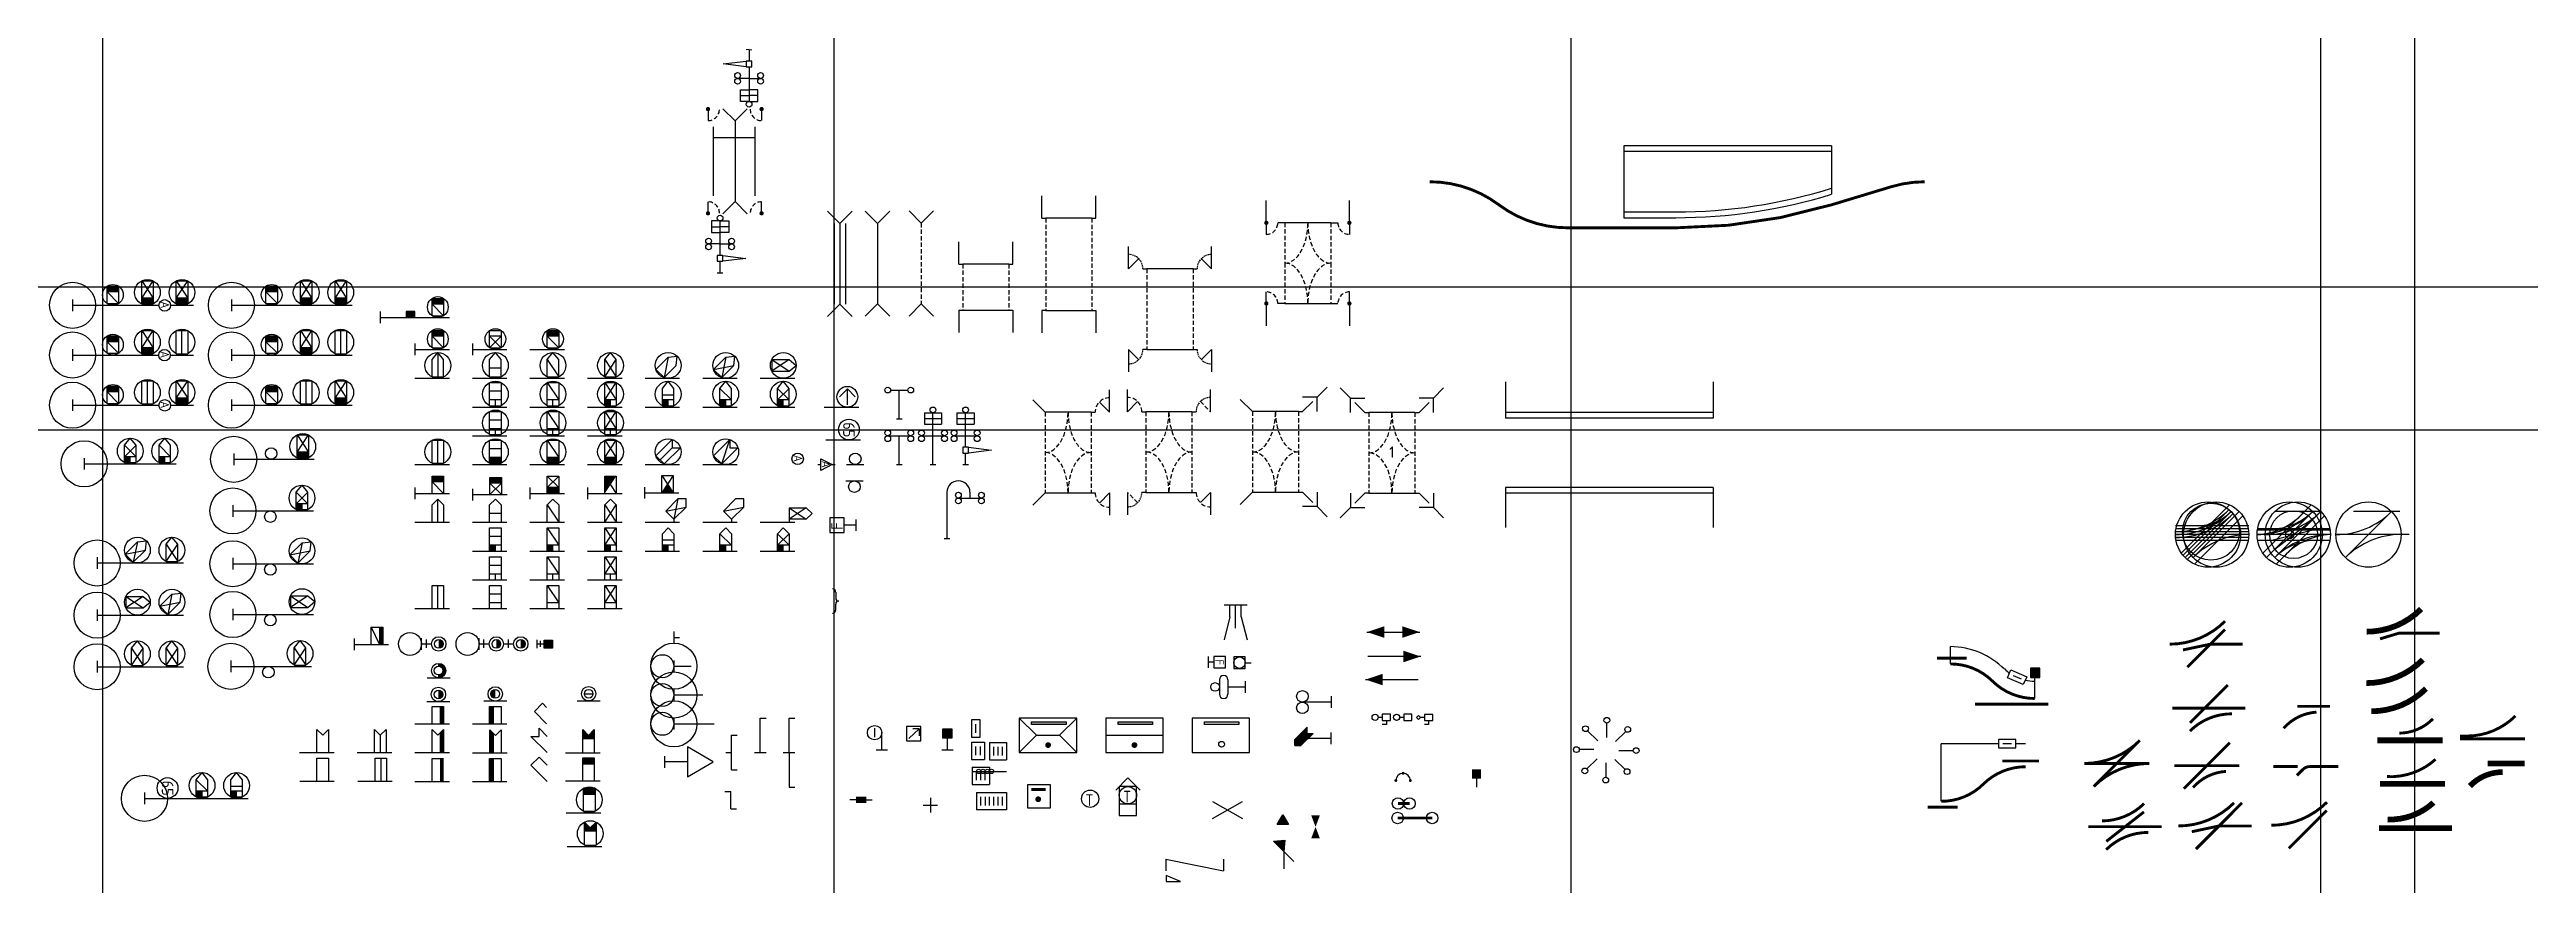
# Model space of a CAD drawing. Extents: x 106 to 1181, y -162 to 178.
# Drawn here: x 106.1 to 536.3, y 33.1 to 177.6 of the extents above; entities that cross this region are included whole.
import ezdxf

# ---------------------------------------------------------------- set-up
doc = ezdxf.new("R2010")
doc.units = 0
doc.linetypes.add('DASHED2', pattern=[0.375, 0.25, -0.125])
doc.layers.get('0').update_dxf_attribs({"linetype": 'CONTINUOUS'})
doc.layers.add('CONST', color=1, linetype='CONTINUOUS')
doc.layers.add('LINE', color=5, linetype='CONTINUOUS')
doc.styles.get("Standard").update_dxf_attribs({"font": 'ISOCP'})

msp = doc.modelspace()

# ---------------------------------------------------------------- texts
for s, height, rotation, p in [('A', 1.5, 270, (125.36, 133.84)), ('A', 1.5, 270, (125.32, 125.21)), ('A', 1.5, 270, (125.36, 116.49)), ('65', 2, 270, (243.9, 112.85)), ('A', 1.5, 270, (235.31, 107.19)), ('A', 1.5, 270, (240.18, 106.17)), ('F', 2, 90, (243.85, 94.19)), ('F', 1.5, 270, (308.51, 71.68)), ('65', 2, 270, (125.56, 50.63))]:
    msp.add_text(s, height=height, rotation=rotation).set_placement(p)
for s, p in [('1', (338.74, 106.66)), ('T', (285.97, 46.25)), ('T', (292.52, 46.86))]:
    msp.add_text(s, height=2).set_placement(p)

# ---------------------------------------------------------------- blocks, each defined once
blk = doc.blocks.new('A$CB104')
at = {"layer": 'CONST'}
for p, q in [((1.22, 2.53), (9.61, 10.92)), ((3.54, 0.61), (11.92, 8.99)), ((15.39, 2.53), (23.78, 10.92)), ((25.45, 9.76), (17.45, 9.76)), ((17.71, 0.61), (26.1, 8.99)), ((37.73, 9.76), (29.73, 1.76)), ((39.15, 9.76), (31.15, 9.76)), ((12.85, 6.76), (0.3, 6.76)), ((12.85, 4.76), (0.3, 4.76)), ((27.02, 6.76), (14.47, 6.76)), ((27.02, 4.76), (14.47, 4.76)), ((40.81, 5.76), (28.08, 5.76))]:
    blk.add_line(p, q, dxfattribs=at)
at = {"layer": 'CONST', "color": 3}
for p, q in [((9.51, 10.12), (1.51, 2.12)), ((9.87, 9.76), (1.87, 1.76)), ((10.22, 9.41), (2.22, 1.41)), ((3.28, 1.76), (11.28, 9.76)), ((24.04, 9.76), (16.04, 1.76)), ((17.45, 1.76), (25.45, 9.76)), ((12.94, 7.26), (0.21, 7.26)), ((12.94, 6.26), (0.21, 6.26)), ((12.94, 5.76), (0.21, 5.76)), ((12.94, 5.26), (0.21, 5.26)), ((27.11, 6.51), (14.38, 6.51)), ((27.11, 5.76), (14.38, 5.76))]:
    blk.add_line(p, q, dxfattribs=at)
at = {"layer": 'CONST'}
for centre, radius in [((5.87, 5.76), 5.66), ((6.37, 6.26), 4.95), ((7.28, 5.76), 5.66), ((20.04, 5.76), 5.66), ((21.45, 5.76), 5.66), ((20.74, 5.76), 4.15), ((33.73, 5.76), 5.66), ((20.04, 5.76), 0.707)]:
    blk.add_circle(centre, radius, dxfattribs=at)
at = {"layer": 'LINE'}
for p, q in [((16.72, 4.76), (24.77, 6.76)), ((17.48, 3.2), (24.01, 8.33))]:
    blk.add_line(p, q, dxfattribs=at)
for centre, radius, start, end in [((0.21, 19.42), 13.16, 270, 315), ((0.21, 19.42), 13.66, 270, 315), ((0.21, 19.42), 14.16, 270, 315), ((2.58, 17.1), 10.34, 269.7805, 314.7805), ((3.91, 15.6), 8.34, 270.5704, 315.5704), ((14.38, 19.42), 13.66, 270, 315), ((13.82, 17.37), 11.62, 272.7828, 317.7828), ((15.79, 19.42), 13.66, 270, 315), ((16.76, 17.1), 10.34, 269.7805, 314.7805), ((28.08, 19.42), 13.66, 270, 315), ((12.94, -7.89), 13.66, 90, 135), ((27.11, -7.89), 13.66, 90, 135), ((24.73, -5.57), 10.34, 89.7805, 134.7805), ((27.67, -5.84), 11.62, 92.7828, 137.7828), ((39.39, -7.89), 13.66, 90, 135)]:
    blk.add_arc(centre, radius, start, end, dxfattribs=at)
blk = doc.blocks.new('A$CF')
for p, q in [((0.14, 3.9), (10.14, 1.9)), ((0.14, 3.9), (0.14, 1.9)), ((2.69, 0.04), (0.19, 1.04)), ((0.19, 1.04), (0.19, 0.04)), ((0.19, 0.04), (2.69, 0.04)), ((10.14, 3.9), (10.14, 1.9))]:
    blk.add_line(p, q)

# ---------------------------------------------------------------- linework, layer by layer
for p, q in [((227.56, 177.56), (227.06, 177.54)), ((227.56, 177.56), (228.06, 177.54)), ((227.56, 177.56), (227.56, 175.56)), ((227.56, 177.56), (227.56, 175.56)), ((223.06, 175.06), (227.06, 175.56)), ((227.06, 174.56), (223.06, 175.06)), ((227.56, 172.56), (225.56, 172.56)), ((227.06, 175.56), (227.06, 174.56)), ((227.56, 175.56), (227.06, 175.56)), ((227.06, 174.56), (228.06, 174.56)), ((228.06, 175.56), (227.56, 175.56)), ((227.56, 174.56), (227.56, 168.56)), ((227.56, 174.56), (227.56, 168.56)), ((227.56, 172.56), (229.56, 172.56)), ((228.06, 174.56), (228.06, 175.56)), ((226.06, 170.56), (227.56, 170.56)), ((226.06, 168.56), (226.06, 170.56)), ((226.06, 169.56), (227.56, 169.56)), ((227.56, 168.56), (226.06, 168.56)), ((229.06, 170.56), (227.56, 170.56)), ((229.06, 169.56), (227.56, 169.56)), ((227.56, 168.56), (229.06, 168.56)), ((229.06, 168.56), (229.06, 170.56)), ((220.43, 167.23), (220.43, 165.23)), ((221.4, 152.17), (221.4, 164.17)), ((223, 167.3), (225.12, 165.18)), ((227.24, 167.3), (225.12, 165.18)), ((225.12, 165.18), (225.12, 151.18)), ((228.64, 152.17), (228.64, 164.17)), ((229.74, 167.23), (229.74, 165.23)), ((415.58, 160.86), (379.48, 160.86)), ((415.58, 159.86), (379.48, 159.86)), ((220.43, 149.13), (220.43, 151.13)), ((223, 149.06), (225.12, 151.18)), ((227.24, 149.06), (225.12, 151.18)), ((229.74, 149.13), (229.74, 151.13)), ((278.38, 148.27), (278.38, 152.15)), ((287.79, 148.27), (287.79, 152.15)), ((317.4, 147.48), (317.4, 151.35)), ((331.82, 147.48), (331.82, 151.35)), ((222.52, 147.81), (221.02, 147.81)), ((221.02, 147.81), (221.02, 145.81)), ((221.02, 146.81), (222.52, 146.81)), ((222.52, 141.81), (222.52, 147.81)), ((222.52, 141.81), (222.52, 147.81)), ((222.52, 147.81), (224.02, 147.81)), ((224.02, 146.81), (222.52, 146.81)), ((224.02, 147.81), (224.02, 145.81)), ((241.2, 149.48), (243.32, 147.36)), ((242.32, 147.36), (242.32, 133.36)), ((245.44, 149.48), (243.32, 147.36)), ((243.32, 147.36), (243.32, 133.36)), ((244.32, 147.36), (244.32, 133.36)), ((247.75, 149.51), (249.87, 147.39)), ((251.99, 149.51), (249.87, 147.39)), ((249.87, 147.39), (249.87, 133.39)), ((255.34, 149.54), (257.46, 147.42)), ((259.58, 149.54), (257.46, 147.42)), ((278.38, 148.27), (279.09, 148.27)), ((287.09, 148.27), (279.09, 148.27)), ((287.09, 148.27), (287.79, 148.27)), ((317.4, 147.48), (317.4, 145.48)), ((320.61, 147.48), (319.4, 147.48)), ((328.61, 147.48), (320.61, 147.48)), ((328.61, 147.48), (329.82, 147.48)), ((331.82, 147.48), (331.82, 145.48)), ((379.48, 149.36), (388.5, 149.36)), ((379.48, 148.36), (388.5, 148.36)), ((222.52, 143.81), (220.52, 143.81)), ((221.02, 145.81), (222.52, 145.81)), ((224.02, 145.81), (222.52, 145.81)), ((222.52, 143.81), (224.52, 143.81)), ((263.98, 140.3), (263.98, 144.17)), ((273.4, 140.3), (273.4, 144.17)), ((293.46, 139.49), (293.46, 143.37)), ((307.88, 139.49), (307.88, 143.37)), ((223.02, 141.81), (222.02, 141.81)), ((222.02, 141.81), (222.02, 140.81)), ((222.02, 140.81), (222.52, 140.81)), ((222.02, 138.81), (223.02, 138.81)), ((222.52, 140.81), (223.02, 140.81)), ((222.52, 138.81), (222.52, 140.81)), ((222.52, 138.81), (222.52, 140.81)), ((223.02, 141.81), (227.02, 141.31)), ((223.02, 140.81), (223.02, 141.81)), ((227.02, 141.31), (223.02, 140.81)), ((263.98, 140.3), (264.69, 140.3)), ((272.69, 140.3), (264.69, 140.3)), ((272.69, 140.3), (273.4, 140.3)), ((295.23, 141.26), (293.46, 139.49)), ((295.96, 139.49), (296.67, 139.49)), ((304.67, 139.49), (296.67, 139.49)), ((304.67, 139.49), (305.38, 139.49)), ((306.11, 141.26), (307.88, 139.49)), ((110.06, 134.16), (110.06, 132.16)), ((116.06, 136.47), (118.06, 136.47)), ((116.06, 133.47), (116.06, 136.47)), ((118.06, 135.47), (116.06, 135.47)), ((116.06, 135.47), (118.06, 133.47)), ((116.06, 133.47), (118.06, 133.47)), ((118.06, 136.47), (118.06, 133.47)), ((122.06, 137.4), (124.06, 137.4)), ((122.06, 134.4), (124.06, 137.4)), ((122.06, 137.4), (124.06, 134.4)), ((122.06, 133.4), (122.06, 137.4)), ((124.06, 134.4), (122.06, 134.4)), ((122.06, 133.4), (124.06, 133.4)), ((124.06, 137.4), (124.06, 133.4)), ((128.06, 134.4), (130.06, 137.4)), ((128.06, 137.4), (130.06, 134.4)), ((128.06, 133.4), (128.06, 137.4)), ((128.06, 137.4), (130.06, 137.4)), ((130.06, 134.4), (128.06, 134.4)), ((128.06, 133.4), (130.06, 133.4)), ((130.06, 137.4), (130.06, 133.4)), ((137.64, 134.16), (137.64, 132.16)), ((143.64, 133.47), (143.64, 136.47)), ((143.64, 136.47), (145.64, 136.47)), ((143.64, 135.47), (145.64, 133.47)), ((145.64, 135.47), (143.64, 135.47)), ((143.64, 133.47), (145.64, 133.47)), ((145.64, 136.47), (145.64, 133.47)), ((149.64, 133.4), (149.64, 137.4)), ((149.64, 137.4), (151.64, 134.4)), ((149.64, 134.4), (151.64, 137.4)), ((149.64, 137.4), (151.64, 137.4)), ((151.64, 134.4), (149.64, 134.4)), ((149.64, 133.4), (151.64, 133.4)), ((151.64, 137.4), (151.64, 133.4)), ((155.64, 133.4), (155.64, 137.4)), ((155.64, 137.4), (157.64, 134.4)), ((155.64, 134.4), (157.64, 137.4)), ((155.64, 137.4), (157.64, 137.4)), ((157.64, 134.4), (155.64, 134.4)), ((155.64, 133.4), (157.64, 133.4)), ((157.64, 137.4), (157.64, 133.4)), ((172.5, 134.36), (174.5, 134.36)), ((172.5, 131.36), (172.5, 134.36)), ((174.5, 134.36), (174.5, 131.36)), ((247.75, 131.27), (249.87, 133.39)), ((251.99, 131.27), (249.87, 133.39)), ((255.34, 131.3), (257.46, 133.42)), ((259.58, 131.3), (257.46, 133.42)), ((317.4, 133.48), (317.4, 135.48)), ((317.4, 133.48), (317.4, 129.6)), ((320.61, 133.48), (319.4, 133.48)), ((320.61, 133.48), (328.61, 133.48)), ((328.61, 133.48), (329.82, 133.48)), ((331.82, 133.48), (331.82, 135.48)), ((331.82, 133.48), (331.82, 129.6)), ((110.06, 133.16), (113.06, 133.16)), ((113.06, 133.16), (119.06, 133.16)), ((119.06, 133.16), (125.06, 133.16)), ((127.06, 133.16), (131.06, 133.16)), ((137.64, 133.16), (140.64, 133.16)), ((140.64, 133.16), (146.64, 133.16)), ((146.64, 133.16), (152.64, 133.16)), ((152.64, 133.16), (158.64, 133.16)), ((163.5, 132.06), (163.5, 130.06)), ((163.5, 131.06), (169.5, 131.06)), ((168, 132.06), (168, 131.06)), ((169.5, 132.06), (168, 132.06)), ((169.5, 131.06), (169.5, 132.06)), ((169.5, 131.06), (175.5, 131.06)), ((174.5, 133.36), (172.5, 133.36)), ((172.5, 133.36), (174.5, 131.36)), ((172.5, 131.36), (174.5, 131.36)), ((241.2, 131.24), (243.32, 133.36)), ((245.44, 131.24), (243.32, 133.36)), ((263.98, 132.3), (263.98, 128.42)), ((263.98, 132.3), (264.69, 132.3)), ((264.69, 132.3), (272.69, 132.3)), ((272.69, 132.3), (272.69, 132.3)), ((272.69, 132.3), (273.4, 132.3)), ((273.4, 132.3), (273.4, 128.42)), ((278.38, 132.25), (278.38, 128.38)), ((279.09, 132.25), (278.38, 132.25)), ((279.09, 132.25), (287.09, 132.25)), ((287.09, 132.25), (287.79, 132.25)), ((287.79, 132.25), (287.79, 128.38)), ((110.06, 125.53), (110.06, 123.53)), ((116.06, 124.83), (116.06, 127.83)), ((116.06, 127.83), (118.06, 127.83)), ((116.06, 126.83), (118.06, 124.83)), ((118.06, 126.83), (116.06, 126.83)), ((116.06, 124.83), (118.06, 124.83)), ((118.06, 127.83), (118.06, 124.83)), ((122.06, 128.76), (124.06, 128.76)), ((122.06, 125.76), (124.06, 128.76)), ((122.06, 128.76), (124.06, 125.76)), ((122.06, 124.76), (122.06, 128.76)), ((124.06, 125.76), (122.06, 125.76)), ((122.06, 124.76), (124.06, 124.76)), ((124.06, 128.76), (124.06, 124.76)), ((128.06, 124.76), (128.06, 128.76)), ((128.06, 128.76), (130.06, 128.76)), ((128.06, 124.76), (130.06, 124.76)), ((129.06, 124.76), (129.06, 128.76)), ((130.06, 128.76), (130.06, 124.76)), ((137.64, 125.53), (137.64, 123.53)), ((143.64, 127.83), (145.64, 127.83)), ((143.64, 124.83), (143.64, 127.83)), ((145.64, 126.83), (143.64, 126.83)), ((143.64, 126.83), (145.64, 124.83)), ((143.64, 124.83), (145.64, 124.83)), ((145.64, 127.83), (145.64, 124.83)), ((149.64, 124.76), (149.64, 128.76)), ((149.64, 128.76), (151.64, 125.76)), ((149.64, 125.76), (151.64, 128.76)), ((149.64, 128.76), (151.64, 128.76)), ((151.64, 125.76), (149.64, 125.76)), ((149.64, 124.76), (151.64, 124.76)), ((151.64, 128.76), (151.64, 124.76)), ((155.64, 128.76), (157.64, 128.76)), ((155.64, 124.76), (155.64, 128.76)), ((155.64, 124.76), (157.64, 124.76)), ((156.64, 124.76), (156.64, 128.76)), ((157.64, 128.76), (157.64, 124.76)), ((169.5, 126.5), (169.5, 124.5)), ((169.5, 125.5), (175.5, 125.5)), ((172.5, 125.8), (172.5, 128.8)), ((172.5, 128.8), (174.5, 128.8)), ((172.5, 127.8), (174.5, 125.8)), ((174.5, 127.8), (172.5, 127.8)), ((172.5, 125.8), (174.5, 125.8)), ((172.5, 123.73), (173.5, 124.97)), ((173.5, 124.97), (173.5, 120.73)), ((174.5, 123.73), (173.5, 124.97)), ((174.5, 128.8), (174.5, 125.8)), ((179.5, 126.5), (179.5, 124.5)), ((179.5, 125.5), (185.5, 125.5)), ((182.5, 125.8), (182.5, 128.8)), ((182.5, 128.8), (184.5, 128.8)), ((182.5, 125.8), (184.5, 127.8)), ((182.5, 127.8), (184.5, 125.8)), ((184.5, 127.8), (182.5, 127.8)), ((182.5, 125.8), (184.5, 125.8)), ((182.5, 123.73), (183.5, 124.97)), ((184.5, 123.73), (183.5, 124.97)), ((184.5, 128.8), (184.5, 125.8)), ((189.5, 125.5), (195.5, 125.5)), ((192.5, 128.8), (194.5, 128.8)), ((192.5, 125.8), (192.5, 128.8)), ((194.5, 127.8), (192.5, 127.8)), ((192.5, 127.8), (194.5, 125.8)), ((192.5, 125.8), (194.5, 125.8)), ((192.5, 123.73), (193.5, 124.97)), ((194.5, 123.73), (193.5, 124.97)), ((194.5, 128.8), (194.5, 125.8)), ((202.5, 123.73), (203.5, 124.97)), ((204.5, 123.73), (203.5, 124.97)), ((293.46, 125.49), (293.46, 121.62)), ((295.23, 123.72), (293.46, 125.49)), ((296.67, 125.49), (295.96, 125.49)), ((296.67, 125.49), (304.67, 125.49)), ((304.67, 125.49), (305.38, 125.49)), ((306.11, 123.72), (307.88, 125.49)), ((307.88, 125.49), (307.88, 121.62)), ((110.06, 124.53), (113.06, 124.53)), ((113.06, 124.53), (119.06, 124.53)), ((119.06, 124.53), (125.06, 124.53)), ((127.02, 124.53), (131.06, 124.53)), ((137.64, 124.53), (140.64, 124.53)), ((140.64, 124.53), (146.64, 124.53)), ((146.64, 124.53), (152.64, 124.53)), ((152.64, 124.53), (158.64, 124.53)), ((169.5, 120.5), (175.5, 120.5)), ((172.5, 120.73), (172.5, 123.73)), ((172.5, 120.73), (174.5, 120.73)), ((174.5, 120.73), (174.5, 123.73)), ((179.5, 120.5), (185.5, 120.5)), ((182.5, 120.73), (182.5, 123.73)), ((184.5, 122.23), (182.5, 122.23)), ((182.5, 120.73), (184.5, 120.73)), ((184.5, 120.73), (184.5, 123.73)), ((189.5, 120.5), (195.5, 120.5)), ((192.5, 123.73), (194.5, 120.73)), ((192.5, 120.73), (192.5, 123.73)), ((192.5, 120.73), (194.5, 120.73)), ((194.5, 120.73), (194.5, 123.73)), ((199.5, 120.5), (205.5, 120.5)), ((202.5, 120.73), (204.5, 123.73)), ((202.5, 123.73), (204.5, 120.73)), ((202.5, 120.73), (202.5, 123.73)), ((202.5, 120.73), (204.5, 120.73)), ((204.5, 120.73), (204.5, 123.73)), ((209.5, 120.5), (215.5, 120.5)), ((211.38, 122.03), (213.5, 124.15)), ((211.38, 122.03), (212.8, 120.61)), ((213.5, 124.15), (212.8, 120.61)), ((212.8, 120.61), (214.92, 122.73)), ((213.5, 124.15), (215.08, 124.31)), ((214.92, 122.73), (215.08, 124.31)), ((219.5, 120.5), (225.5, 120.5)), ((221.38, 122.03), (223.5, 124.15)), ((221.38, 122.03), (224.92, 122.73)), ((221.38, 122.03), (222.8, 120.61)), ((223.5, 124.15), (222.8, 120.61)), ((222.8, 120.61), (224.92, 122.73)), ((223.5, 124.15), (225.08, 124.31)), ((224.92, 122.73), (225.08, 124.31)), ((229.5, 120.5), (235.5, 120.5)), ((234.5, 123.73), (231.5, 121.73)), ((231.5, 123.73), (231.5, 121.73)), ((231.5, 123.73), (234.5, 123.73)), ((231.5, 123.73), (234.5, 121.73)), ((231.5, 121.73), (234.5, 121.73)), ((234.5, 123.73), (235.74, 122.73)), ((234.5, 121.73), (235.74, 122.73)), ((110.06, 116.81), (110.06, 114.81)), ((116.06, 119.11), (118.06, 119.11)), ((116.06, 116.11), (116.06, 119.11)), ((118.06, 118.11), (116.06, 118.11)), ((116.06, 118.11), (118.06, 116.11)), ((118.06, 119.11), (118.06, 116.11)), ((122.06, 120.04), (124.06, 120.04)), ((122.06, 116.04), (122.06, 120.04)), ((123.06, 116.04), (123.06, 120.04)), ((124.06, 120.04), (124.06, 116.04)), ((128.06, 116.04), (128.06, 120.04)), ((128.06, 120.04), (130.06, 117.04)), ((128.06, 117.04), (130.06, 120.04)), ((128.06, 120.04), (130.06, 120.04)), ((130.06, 117.04), (128.06, 117.04)), ((130.06, 120.04), (130.06, 116.04)), ((137.64, 116.81), (137.64, 114.81)), ((143.64, 119.11), (145.64, 119.11)), ((143.64, 116.11), (143.64, 119.11)), ((145.64, 118.11), (143.64, 118.11)), ((143.64, 118.11), (145.64, 116.11)), ((145.64, 119.11), (145.64, 116.11)), ((149.64, 116.04), (149.64, 120.04)), ((149.64, 120.04), (151.64, 120.04)), ((150.64, 116.04), (150.64, 120.04)), ((151.64, 120.04), (151.64, 116.04)), ((155.64, 120.04), (157.64, 117.04)), ((155.64, 116.04), (155.64, 120.04)), ((155.64, 117.04), (157.64, 120.04)), ((155.64, 120.04), (157.64, 120.04)), ((157.64, 117.04), (155.64, 117.04)), ((157.64, 120.04), (157.64, 116.04)), ((182.5, 115.73), (182.5, 119.73)), ((182.5, 119.73), (184.5, 119.73)), ((184.5, 118.23), (182.5, 118.23)), ((184.5, 116.73), (182.5, 116.73)), ((183.5, 115.73), (183.5, 116.73)), ((184.5, 119.73), (184.5, 115.73)), ((192.5, 119.73), (194.5, 116.73)), ((192.5, 119.73), (194.5, 119.73)), ((192.5, 115.73), (192.5, 119.73)), ((194.5, 116.73), (192.5, 116.73)), ((193.5, 115.73), (193.5, 116.73)), ((194.5, 119.73), (194.5, 115.73)), ((202.5, 119.73), (204.5, 119.73)), ((202.5, 119.73), (204.5, 116.73)), ((202.5, 115.73), (202.5, 119.73)), ((202.5, 116.73), (204.5, 119.73)), ((204.5, 116.73), (202.5, 116.73)), ((203.5, 115.73), (203.5, 116.73)), ((204.5, 119.73), (204.5, 115.73)), ((212.5, 118.73), (213.5, 119.97)), ((212.5, 115.73), (212.5, 118.73)), ((212.5, 117.64), (214.5, 117.64)), ((214.5, 116.73), (212.5, 116.73)), ((214.5, 118.73), (213.5, 119.97)), ((213.5, 115.73), (213.5, 116.73)), ((214.5, 115.73), (214.5, 118.73)), ((222.5, 118.73), (223.5, 119.97)), ((222.5, 118.73), (224.5, 116.73)), ((222.5, 115.73), (222.5, 118.73)), ((224.5, 116.73), (222.5, 116.73)), ((224.5, 118.73), (223.5, 119.97)), ((223.5, 115.73), (223.5, 116.73)), ((224.5, 115.73), (224.5, 118.73)), ((232.5, 118.73), (233.5, 119.97)), ((232.5, 116.73), (234.5, 118.73)), ((232.5, 118.73), (234.5, 116.73)), ((232.5, 115.73), (232.5, 118.73)), ((234.5, 116.73), (232.5, 116.73)), ((234.5, 118.73), (233.5, 119.97)), ((233.5, 115.73), (233.5, 116.73)), ((234.5, 115.73), (234.5, 118.73)), ((243.25, 117.27), (244.63, 118.65)), ((244.63, 118.65), (246.01, 117.27)), ((244.63, 115.89), (244.63, 118.65)), ((252.14, 118.44), (255.14, 118.44)), ((253.64, 113.44), (253.64, 118.44)), ((253.64, 113.44), (253.64, 118.44)), ((276.83, 116.72), (278.96, 114.6)), ((288.4, 116.37), (290.16, 114.6)), ((290.16, 114.6), (290.16, 118.48)), ((293.29, 114.67), (293.29, 118.55)), ((295.05, 116.44), (293.29, 114.67)), ((307.7, 114.67), (307.7, 118.55)), ((312.88, 116.82), (315, 114.7)), ((326.21, 117.2), (323.71, 117.2)), ((325.48, 116.47), (323.71, 114.7)), ((327.98, 118.97), (326.21, 117.2)), ((326.21, 114.7), (326.21, 117.2)), ((330.25, 118.81), (332.02, 117.04)), ((332.02, 117.04), (334.52, 117.04)), ((332.02, 114.54), (332.02, 117.04)), ((332.75, 116.31), (334.52, 114.54)), ((346.43, 117.04), (343.93, 117.04)), ((345.7, 116.31), (343.93, 114.54)), ((348.2, 118.81), (346.43, 117.04)), ((346.43, 114.54), (346.43, 117.04)), ((110.06, 115.81), (113.06, 115.81)), ((113.06, 115.81), (119.06, 115.81)), ((116.06, 116.11), (118.06, 116.11)), ((119.06, 115.81), (125.06, 115.81)), ((122.06, 116.04), (124.06, 116.04)), ((127.06, 115.81), (131.06, 115.81)), ((128.06, 116.04), (130.06, 116.04)), ((137.64, 115.81), (140.64, 115.81)), ((140.64, 115.81), (146.64, 115.81)), ((143.64, 116.11), (145.64, 116.11)), ((146.64, 115.81), (152.64, 115.81)), ((149.64, 116.04), (151.64, 116.04)), ((152.64, 115.81), (158.64, 115.81)), ((155.64, 116.04), (157.64, 116.04)), ((179.5, 115.5), (185.5, 115.5)), ((182.5, 115.73), (184.5, 115.73)), ((182.5, 110.73), (182.5, 114.73)), ((182.5, 114.73), (184.5, 114.73)), ((184.5, 113.23), (182.5, 113.23)), ((184.5, 114.73), (184.5, 110.73)), ((189.5, 115.5), (195.5, 115.5)), ((192.5, 115.73), (194.5, 115.73)), ((192.5, 110.73), (192.5, 114.73)), ((192.5, 114.73), (194.5, 111.73)), ((192.5, 114.73), (194.5, 114.73)), ((194.5, 114.73), (194.5, 110.73)), ((199.5, 115.5), (205.5, 115.5)), ((202.5, 115.73), (204.5, 115.73)), ((202.5, 110.73), (202.5, 114.73)), ((202.5, 111.73), (204.5, 114.73)), ((202.5, 114.73), (204.5, 111.73)), ((202.5, 114.73), (204.5, 114.73)), ((204.5, 114.73), (204.5, 110.73)), ((209.5, 115.5), (215.5, 115.5)), ((212.5, 115.73), (214.5, 115.73)), ((219.5, 115.5), (225.5, 115.5)), ((222.5, 115.73), (224.5, 115.73)), ((229.5, 115.5), (235.5, 115.5)), ((232.5, 115.73), (234.5, 115.73)), ((240.63, 115.47), (246.63, 115.47)), ((253.14, 113.44), (254.14, 113.44)), ((258, 114.5), (258, 112.5)), ((258, 114.5), (261, 114.5)), ((258, 113.5), (261, 113.5)), ((258, 112.5), (261, 112.5)), ((259.5, 105.5), (259.5, 114.5)), ((259.5, 105.5), (259.5, 114.5)), ((261, 114.5), (261, 112.5)), ((263.67, 114.5), (263.67, 112.5)), ((263.67, 114.5), (266.67, 114.5)), ((263.67, 113.5), (266.67, 113.5)), ((263.67, 112.5), (266.67, 112.5)), ((265.17, 108.5), (265.17, 114.5)), ((265.17, 108.5), (265.17, 114.5)), ((266.67, 114.5), (266.67, 112.5)), ((286.96, 114.6), (278.96, 114.6)), ((286.96, 114.6), (287.66, 114.6)), ((295.79, 114.67), (296.49, 114.67)), ((304.49, 114.67), (296.49, 114.67)), ((304.49, 114.67), (305.2, 114.67)), ((323, 114.7), (315, 114.7)), ((323, 114.7), (323.71, 114.7)), ((334.52, 114.54), (335.22, 114.54)), ((343.22, 114.54), (335.22, 114.54)), ((343.22, 114.54), (343.93, 114.54)), ((119.08, 108.86), (120.08, 110.1)), ((119.08, 108.86), (121.08, 106.86)), ((119.08, 106.86), (121.08, 108.86)), ((119.08, 105.86), (119.08, 108.86)), ((121.08, 108.86), (120.08, 110.1)), ((121.08, 105.86), (121.08, 108.86)), ((125.08, 108.86), (126.08, 110.1)), ((125.08, 108.86), (127.08, 106.86)), ((125.08, 105.86), (125.08, 108.86)), ((127.08, 108.86), (126.08, 110.1)), ((127.08, 105.86), (127.08, 108.86)), ((149.04, 107.65), (151.04, 110.65)), ((149.04, 110.65), (151.04, 107.65)), ((149.04, 110.65), (151.04, 110.65)), ((149.04, 106.65), (149.04, 110.65)), ((151.04, 107.65), (149.04, 107.65)), ((151.04, 110.65), (151.04, 106.65)), ((172.5, 109.73), (174.5, 109.73)), ((172.5, 105.73), (172.5, 109.73)), ((173.5, 105.73), (173.5, 109.73)), ((174.5, 109.73), (174.5, 105.73)), ((179.5, 110.5), (185.5, 110.5)), ((184.5, 111.73), (182.5, 111.73)), ((182.5, 110.73), (184.5, 110.73)), ((182.5, 105.73), (182.5, 109.73)), ((182.5, 109.73), (184.5, 109.73)), ((184.5, 108.23), (182.5, 108.23)), ((183.5, 110.73), (183.5, 111.73)), ((184.5, 109.73), (184.5, 105.73)), ((189.5, 110.5), (195.5, 110.5)), ((194.5, 111.73), (192.5, 111.73)), ((192.5, 110.73), (194.5, 110.73)), ((192.5, 109.73), (194.5, 106.73)), ((192.5, 109.73), (194.5, 109.73)), ((192.5, 105.73), (192.5, 109.73)), ((193.5, 110.73), (193.5, 111.73)), ((194.5, 109.73), (194.5, 105.73)), ((199.5, 110.5), (205.5, 110.5)), ((204.5, 111.73), (202.5, 111.73)), ((202.5, 110.73), (204.5, 110.73)), ((202.5, 109.73), (204.5, 109.73)), ((202.5, 109.73), (204.5, 106.73)), ((202.5, 106.73), (204.5, 109.73)), ((202.5, 105.73), (202.5, 109.73)), ((203.5, 110.73), (203.5, 111.73)), ((204.5, 109.73), (204.5, 105.73)), ((211.38, 107.03), (214.21, 109.85)), ((212.09, 106.32), (214.21, 108.44)), ((212.8, 105.61), (215.62, 108.44)), ((214.21, 109.85), (214.21, 108.44)), ((214.21, 108.44), (215.62, 108.44)), ((221.38, 107.03), (224.21, 109.85)), ((222.8, 105.61), (224.21, 109.85)), ((222.8, 105.61), (225.62, 108.44)), ((224.21, 109.85), (224.21, 108.44)), ((224.21, 108.44), (225.62, 108.44)), ((240.9, 109.78), (246.9, 109.78)), ((251.64, 110.5), (255.64, 110.5)), ((253.64, 105.5), (253.64, 110.5)), ((253.64, 105.5), (253.64, 110.5)), ((257.5, 110.5), (261.5, 110.5)), ((263.17, 110.5), (267.17, 110.5)), ((265.67, 108.5), (264.67, 108.5)), ((264.67, 108.5), (264.67, 107.5)), ((265.67, 108.5), (269.67, 108)), ((265.67, 107.5), (265.67, 108.5)), ((269.67, 108), (265.67, 107.5)), ((112.08, 106.63), (112.08, 104.63)), ((112.08, 105.63), (116.08, 105.63)), ((116.08, 105.63), (122.08, 105.63)), ((121.08, 106.86), (119.08, 106.86)), ((119.08, 105.86), (121.08, 105.86)), ((120.08, 105.86), (120.08, 106.86)), ((122.08, 105.63), (128.08, 105.63)), ((127.08, 106.86), (125.08, 106.86)), ((125.08, 105.86), (127.08, 105.86)), ((126.08, 105.86), (126.08, 106.86)), ((138.04, 107.42), (138.04, 105.42)), ((138.04, 106.42), (143.04, 106.42)), ((143.04, 106.42), (146.04, 106.42)), ((146.04, 106.42), (152.04, 106.42)), ((149.04, 106.65), (151.04, 106.65)), ((169.5, 105.5), (175.5, 105.5)), ((172.5, 105.73), (174.5, 105.73)), ((172.5, 100.5), (172.5, 103.5)), ((172.5, 103.5), (174.5, 103.5)), ((174.5, 103.5), (174.5, 100.5)), ((179.5, 105.5), (185.5, 105.5)), ((184.5, 106.73), (182.5, 106.73)), ((182.5, 105.73), (184.5, 105.73)), ((182.55, 103.29), (184.55, 103.29)), ((182.55, 100.29), (182.55, 103.29)), ((184.55, 103.29), (184.55, 100.29)), ((189.5, 105.5), (195.5, 105.5)), ((194.5, 106.73), (192.5, 106.73)), ((192.5, 105.73), (194.5, 105.73)), ((194.5, 103.5), (192.5, 101.5)), ((192.5, 103.5), (194.5, 101.5)), ((192.5, 100.5), (192.5, 103.5)), ((192.5, 103.5), (194.5, 103.5)), ((194.5, 103.5), (194.5, 100.5)), ((199.5, 105.5), (205.5, 105.5)), ((204.5, 106.73), (202.5, 106.73)), ((202.5, 105.73), (204.5, 105.73)), ((202.5, 100.5), (202.5, 103.5)), ((202.5, 103.5), (204.5, 103.5)), ((204.5, 103.5), (204.5, 100.5)), ((209.5, 105.5), (215.5, 105.5)), ((211.38, 107.03), (212.8, 105.61)), ((212.38, 100.6), (212.38, 103.6)), ((212.38, 103.6), (214.38, 100.6)), ((214.38, 103.6), (212.38, 100.6)), ((212.38, 103.6), (214.38, 103.6)), ((214.38, 103.6), (214.38, 100.6)), ((219.5, 105.5), (225.5, 105.5)), ((221.38, 107.03), (222.8, 105.61)), ((239.5, 105.5), (240, 105.5)), ((240, 104.5), (240, 106.5)), ((240, 106.5), (242, 105.5)), ((242, 105.5), (240, 104.5)), ((242, 105.5), (242.5, 105.5)), ((244.5, 105.5), (247.5, 105.5)), ((253.14, 105.5), (254.14, 105.5)), ((259, 105.5), (260, 105.5)), ((264.67, 107.5), (265.17, 107.5)), ((264.67, 105.5), (265.67, 105.5)), ((265.17, 107.5), (265.67, 107.5)), ((265.17, 105.5), (265.17, 107.5)), ((265.17, 105.5), (265.17, 107.5)), ((148.91, 100.7), (149.91, 101.93)), ((148.91, 97.7), (148.91, 100.7)), ((148.91, 100.7), (150.91, 98.7)), ((150.91, 100.7), (149.91, 101.93)), ((150.91, 97.7), (150.91, 100.7)), ((169.5, 101.5), (169.5, 99.5)), ((169.5, 100.5), (175.5, 100.5)), ((172.5, 102.5), (174.5, 100.5)), ((174.5, 102.5), (172.5, 102.5)), ((173.5, 99.5), (172.5, 98.5)), ((174.5, 98.5), (173.5, 99.5)), ((173.5, 95.5), (173.5, 99.5)), ((179.55, 101.29), (179.55, 99.29)), ((179.55, 100.29), (185.55, 100.29)), ((183.5, 99.5), (182.5, 98.5)), ((184.55, 102.29), (182.55, 102.29)), ((182.55, 102.29), (184.55, 100.29)), ((182.55, 100.29), (184.55, 102.29)), ((184.5, 98.5), (183.5, 99.5)), ((189.5, 101.5), (189.5, 99.5)), ((189.5, 100.5), (195.5, 100.5)), ((194.5, 101.5), (192.5, 101.5)), ((192.5, 100.5), (194.5, 100.5)), ((193.5, 99.5), (192.5, 98.5)), ((194.5, 98.5), (193.5, 99.5)), ((199.5, 101.5), (199.5, 99.5)), ((199.5, 100.5), (205.5, 100.5)), ((203.5, 99.5), (202.5, 98.5)), ((204.5, 98.5), (203.5, 99.5)), ((209.38, 101.6), (209.38, 99.6)), ((209.38, 100.6), (215.38, 100.6)), ((213.09, 97.41), (215.21, 99.53)), ((215.21, 99.53), (214.5, 96)), ((216.62, 99.53), (215.21, 99.53)), ((216.62, 98.12), (216.62, 99.53)), ((223.09, 97.41), (225.21, 99.53)), ((226.62, 99.53), (225.21, 99.53)), ((226.62, 98.12), (226.62, 99.53)), ((244.35, 102.67), (247.35, 102.67)), ((261.92, 100.69), (261.92, 92.69)), ((263.92, 99.69), (267.92, 99.69)), ((265.92, 100.69), (265.92, 99.69)), ((276.83, 98.48), (278.96, 100.6)), ((278.96, 100.6), (286.96, 100.6)), ((286.96, 100.6), (287.66, 100.6)), ((288.4, 98.83), (290.16, 100.6)), ((290.16, 100.6), (290.16, 96.73)), ((293.29, 100.67), (293.29, 96.8)), ((296.49, 100.67), (295.79, 100.67)), ((296.49, 100.67), (304.49, 100.67)), ((304.49, 100.67), (305.2, 100.67)), ((305.94, 98.9), (307.7, 100.67)), ((307.7, 100.67), (307.7, 96.8)), ((312.88, 98.58), (315, 100.7)), ((315, 100.7), (323, 100.7)), ((323, 100.7), (323.71, 100.7)), ((325.48, 98.93), (323.71, 100.7)), ((326.21, 100.7), (326.21, 98.2)), ((332.02, 100.54), (332.02, 98.04)), ((332.75, 98.78), (334.52, 100.54)), ((335.22, 100.54), (334.52, 100.54)), ((335.22, 100.54), (343.22, 100.54)), ((343.22, 100.54), (343.93, 100.54)), ((345.7, 98.78), (343.93, 100.54)), ((346.43, 100.54), (346.43, 98.04)), ((137.91, 98.46), (137.91, 96.46)), ((137.91, 97.46), (142.91, 97.46)), ((142.91, 97.46), (145.91, 97.46)), ((145.91, 97.46), (151.91, 97.46)), ((150.91, 98.7), (148.91, 98.7)), ((148.91, 97.7), (150.91, 97.7)), ((149.91, 97.7), (149.91, 98.7)), ((169.5, 95.5), (175.5, 95.5)), ((172.5, 95.5), (172.5, 98.5)), ((174.5, 98.5), (174.5, 95.5)), ((179.5, 95.5), (185.5, 95.5)), ((182.5, 95.5), (182.5, 98.5)), ((184.5, 97), (182.5, 97)), ((184.5, 98.5), (184.5, 95.5)), ((189.5, 95.5), (195.5, 95.5)), ((192.5, 98.5), (194.5, 95.5)), ((192.5, 95.5), (192.5, 98.5)), ((194.5, 98.5), (194.5, 95.5)), ((199.5, 95.5), (205.5, 95.5)), ((202.5, 95.5), (204.5, 98.5)), ((202.5, 95.5), (202.5, 98.5)), ((202.5, 98.5), (204.5, 95.5)), ((204.5, 98.5), (204.5, 95.5)), ((209.5, 95.5), (215.5, 95.5)), ((213.09, 97.41), (216.62, 98.12)), ((213.09, 97.41), (214.5, 96)), ((216.62, 98.12), (214.5, 96)), ((214.5, 96), (214.5, 95.5)), ((219.5, 95.5), (225.5, 95.5)), ((223.09, 97.41), (226.62, 98.12)), ((223.09, 97.41), (224.5, 96)), ((226.62, 98.12), (224.5, 96)), ((224.5, 96), (224.5, 95.5)), ((229.5, 95.5), (235.5, 95.5)), ((237.5, 98), (234.5, 96)), ((234.5, 98), (237.5, 98)), ((234.5, 98), (237.5, 96)), ((234.5, 98), (234.5, 96)), ((237.5, 96), (234.5, 96)), ((234.5, 96), (234.5, 95.5)), ((238.5, 97), (237.5, 98)), ((237.5, 96), (238.5, 97)), ((241.6, 96.24), (241.6, 93.74)), ((244.1, 96.24), (241.6, 96.24)), ((244.1, 93.74), (244.1, 96.24)), ((326.21, 98.2), (323.71, 98.2)), ((327.98, 96.43), (326.21, 98.2)), ((330.25, 96.28), (332.02, 98.04)), ((332.02, 98.04), (334.52, 98.04)), ((346.43, 98.04), (343.93, 98.04)), ((348.2, 96.28), (346.43, 98.04)), ((119.2, 89.95), (121.32, 92.07)), ((119.2, 89.95), (122.73, 90.66)), ((121.32, 92.07), (120.61, 88.54)), ((120.61, 88.54), (122.73, 90.66)), ((121.32, 92.07), (122.9, 92.24)), ((122.73, 90.66), (122.9, 92.24)), ((126.32, 91.66), (127.32, 92.89)), ((126.32, 88.66), (126.32, 91.66)), ((126.32, 88.66), (128.32, 91.66)), ((126.32, 91.66), (128.32, 88.66)), ((128.32, 91.66), (127.32, 92.89)), ((128.32, 88.66), (128.32, 91.66)), ((147.79, 89.82), (149.91, 91.94)), ((147.79, 89.82), (151.32, 90.53)), ((149.91, 91.94), (149.2, 88.41)), ((149.2, 88.41), (151.32, 90.53)), ((149.91, 91.94), (151.49, 92.11)), ((151.32, 90.53), (151.49, 92.11)), ((179.5, 90.5), (185.5, 90.5)), ((182.5, 90.5), (182.5, 94.5)), ((182.5, 94.5), (184.5, 94.5)), ((184.5, 93), (182.5, 93)), ((184.5, 91.5), (182.5, 91.5)), ((183.5, 90.5), (183.5, 91.5)), ((184.5, 94.5), (184.5, 90.5)), ((189.5, 90.5), (195.5, 90.5)), ((192.5, 94.5), (194.5, 91.5)), ((192.5, 94.5), (194.5, 94.5)), ((192.5, 90.5), (192.5, 94.5)), ((194.5, 91.5), (192.5, 91.5)), ((193.5, 90.5), (193.5, 91.5)), ((194.5, 94.5), (194.5, 90.5)), ((199.5, 90.5), (205.5, 90.5)), ((202.5, 91.5), (204.5, 94.5)), ((202.5, 90.5), (202.5, 94.5)), ((202.5, 94.5), (204.5, 91.5)), ((202.5, 94.5), (204.5, 94.5)), ((204.5, 91.5), (202.5, 91.5)), ((203.5, 90.5), (203.5, 91.5)), ((203.5, 90.5), (203.5, 91.5)), ((204.5, 94.5), (204.5, 90.5)), ((209.5, 90.5), (215.5, 90.5)), ((213.5, 94.5), (212.5, 93.5)), ((212.5, 90.5), (212.5, 93.5)), ((214.5, 91.5), (212.5, 91.5)), ((214.5, 93.5), (213.5, 94.5)), ((213.5, 90.5), (213.5, 91.5)), ((213.5, 90.5), (213.5, 91.5)), ((214.5, 93.5), (214.5, 90.5)), ((219.5, 90.5), (225.5, 90.5)), ((223.5, 94.5), (222.5, 93.5)), ((222.5, 90.5), (222.5, 93.5)), ((224.5, 91.5), (222.5, 91.5)), ((224.5, 93.5), (223.5, 94.5)), ((223.5, 90.5), (223.5, 91.5)), ((223.5, 90.5), (223.5, 91.5)), ((224.5, 93.5), (224.5, 90.5)), ((229.5, 90.5), (235.5, 90.5)), ((233.5, 94.5), (232.5, 93.5)), ((232.5, 90.5), (232.5, 93.5)), ((234.5, 91.5), (232.5, 91.5)), ((234.5, 93.5), (233.5, 94.5)), ((233.5, 90.5), (233.5, 91.5)), ((233.5, 90.5), (233.5, 91.5)), ((234.5, 93.5), (234.5, 90.5)), ((241.6, 93.74), (244.1, 93.74)), ((261.42, 92.69), (262.42, 92.69)), ((114.32, 89.42), (114.32, 87.42)), ((114.32, 88.42), (117.32, 88.42)), ((117.32, 88.42), (123.32, 88.42)), ((119.2, 89.95), (120.61, 88.54)), ((123.32, 88.42), (129.32, 88.42)), ((126.32, 88.66), (128.32, 88.66)), ((137.91, 89.29), (137.91, 87.29)), ((137.91, 88.29), (142.91, 88.29)), ((142.91, 88.29), (145.91, 88.29)), ((145.91, 88.29), (151.91, 88.29)), ((147.79, 89.82), (149.2, 88.41)), ((182.5, 85.5), (182.5, 89.5)), ((182.5, 89.5), (184.5, 89.5)), ((184.5, 88), (182.5, 88)), ((184.5, 86.5), (182.5, 86.5)), ((183.5, 85.5), (183.5, 86.5)), ((184.5, 89.5), (184.5, 85.5)), ((192.5, 89.5), (194.5, 86.5)), ((192.5, 85.5), (192.5, 89.5)), ((192.5, 89.5), (194.5, 89.5)), ((194.5, 86.5), (192.5, 86.5)), ((193.5, 85.5), (193.5, 86.5)), ((194.5, 89.5), (194.5, 85.5)), ((202.5, 89.5), (204.5, 86.5)), ((202.5, 85.5), (202.5, 89.5)), ((202.5, 86.5), (204.5, 89.5)), ((202.5, 89.5), (204.5, 89.5)), ((204.5, 86.5), (202.5, 86.5)), ((203.5, 85.5), (203.5, 86.5)), ((204.5, 89.5), (204.5, 85.5)), ((119.32, 82.61), (122.32, 80.61)), ((119.32, 82.61), (122.32, 82.61)), ((119.32, 82.61), (119.32, 80.61)), ((122.32, 82.61), (119.32, 80.61)), ((122.32, 82.61), (123.56, 81.61)), ((125.2, 80.9), (127.32, 83.02)), ((127.32, 83.02), (126.61, 79.49)), ((127.32, 83.02), (128.9, 83.19)), ((128.73, 81.61), (128.9, 83.19)), ((147.91, 82.71), (150.91, 80.71)), ((147.91, 82.71), (150.91, 82.71)), ((147.91, 82.71), (147.91, 80.71)), ((150.91, 82.71), (147.91, 80.71)), ((150.91, 82.71), (152.15, 81.71)), ((172.5, 84.5), (174.5, 84.5)), ((172.5, 80.5), (172.5, 84.5)), ((173.5, 80.5), (173.5, 84.5)), ((174.5, 84.5), (174.5, 80.5)), ((179.5, 85.5), (185.5, 85.5)), ((182.5, 80.5), (182.5, 84.5)), ((182.5, 84.5), (184.5, 84.5)), ((184.5, 83), (182.5, 83)), ((184.5, 84.5), (184.5, 80.5)), ((189.5, 85.5), (195.5, 85.5)), ((192.5, 84.5), (194.5, 81.5)), ((192.5, 84.5), (194.5, 84.5)), ((192.5, 80.5), (192.5, 84.5)), ((194.5, 84.5), (194.5, 80.5)), ((199.5, 85.5), (205.5, 85.5)), ((202.5, 81.5), (204.5, 84.5)), ((202.5, 80.5), (202.5, 84.5)), ((202.5, 84.5), (204.5, 84.5)), ((202.5, 84.5), (204.5, 81.5)), ((204.5, 84.5), (204.5, 80.5)), ((242.6, 83.38), (242.6, 82.36)), ((114.32, 80.37), (114.32, 78.37)), ((114.32, 79.37), (117.32, 79.37)), ((117.32, 79.37), (123.32, 79.37)), ((119.32, 80.61), (122.32, 80.61)), ((122.32, 80.61), (123.56, 81.61)), ((123.32, 79.37), (129.32, 79.37)), ((125.2, 80.9), (128.73, 81.61)), ((125.2, 80.9), (126.61, 79.49)), ((126.61, 79.49), (128.73, 81.61)), ((137.91, 80.48), (137.91, 78.48)), ((137.91, 79.48), (142.91, 79.48)), ((142.91, 79.48), (145.91, 79.48)), ((145.91, 79.48), (151.91, 79.48)), ((147.91, 80.71), (150.91, 80.71)), ((150.91, 80.71), (152.15, 81.71)), ((169.5, 80.5), (175.5, 80.5)), ((179.5, 80.5), (185.5, 80.5)), ((184.5, 81.5), (182.5, 81.5)), ((189.5, 80.5), (195.5, 80.5)), ((194.5, 81.5), (192.5, 81.5)), ((199.5, 80.5), (205.5, 80.5)), ((204.5, 81.5), (202.5, 81.5)), ((242.6, 80.24), (242.6, 81.26)), ((314.05, 81.08), (310.05, 81.08)), ((311.05, 79.08), (310.05, 75.08)), ((311.05, 79.08), (311.05, 81.08)), ((312.05, 77.08), (312.05, 81.08)), ((313.05, 79.08), (313.05, 81.08)), ((313.05, 79.08), (314.05, 75.08)), ((120.32, 73.64), (121.32, 74.88)), ((120.32, 70.64), (120.32, 73.64)), ((120.32, 73.64), (122.32, 70.64)), ((120.32, 70.64), (122.32, 73.64)), ((122.32, 73.64), (121.32, 74.88)), ((122.32, 70.64), (122.32, 73.64)), ((126.32, 73.64), (127.32, 74.88)), ((126.32, 70.64), (126.32, 73.64)), ((126.32, 73.64), (128.32, 70.64)), ((126.32, 70.64), (128.32, 73.64)), ((128.32, 73.64), (127.32, 74.88)), ((128.32, 70.64), (128.32, 73.64)), ((148.57, 73.7), (149.57, 74.94)), ((148.57, 70.7), (148.57, 73.7)), ((148.57, 73.7), (150.57, 70.7)), ((148.57, 70.7), (150.57, 73.7)), ((150.57, 73.7), (149.57, 74.94)), ((150.57, 70.7), (150.57, 73.7)), ((158.95, 75.29), (158.95, 73.29)), ((158.95, 74.29), (164.95, 74.29)), ((161.95, 77.29), (163.95, 77.29)), ((161.95, 74.29), (161.95, 77.29)), ((163.35, 77.29), (163.35, 74.29)), ((163.95, 77.29), (163.95, 74.29)), ((170.66, 73.36), (170.66, 75.36)), ((170.66, 74.36), (172.41, 74.36)), ((171.51, 73.66), (171.51, 75.11)), ((180.66, 73.36), (180.66, 75.36)), ((180.66, 74.36), (182.41, 74.36)), ((181.51, 73.66), (181.51, 75.11)), ((184.91, 74.36), (186.66, 74.36)), ((185.76, 73.66), (185.76, 75.11)), ((190.73, 73.65), (190.73, 75.07)), ((190.73, 74.36), (191.97, 74.36)), ((191.33, 73.86), (191.33, 74.9)), ((191.97, 75.04), (193.39, 75.04)), ((191.97, 73.62), (191.97, 75.04)), ((191.97, 74.36), (191.97, 74.33)), ((193.39, 73.62), (191.97, 73.62)), ((193.39, 75.04), (193.39, 73.62)), ((214.5, 76.5), (214.5, 74.5)), ((214.5, 75.5), (215.5, 75.5)), ((334.88, 76.43), (344.05, 76.43)), ((436.22, 70.89), (436.22, 73.89)), ((114.32, 71.41), (114.32, 69.41)), ((114.32, 70.41), (117.32, 70.41)), ((117.32, 70.41), (123.32, 70.41)), ((120.32, 70.64), (122.32, 70.64)), ((123.32, 70.41), (129.32, 70.41)), ((126.32, 70.64), (128.32, 70.64)), ((137.57, 71.47), (137.57, 69.47)), ((137.57, 70.47), (142.57, 70.47)), ((142.57, 70.47), (145.57, 70.47)), ((145.57, 70.47), (151.57, 70.47)), ((148.57, 70.7), (150.57, 70.7)), ((173.64, 70.98), (173.64, 70.48)), ((173.64, 68.98), (173.64, 68.48)), ((214.5, 71.5), (214.5, 69.5)), ((214.5, 70.5), (217.5, 70.5)), ((307.3, 72.2), (307.3, 70.2)), ((308.3, 71.2), (307.3, 71.2)), ((310.3, 72.2), (308.3, 72.2)), ((308.3, 72.2), (308.3, 70.2)), ((308.3, 70.2), (310.3, 70.2)), ((310.3, 70.2), (310.3, 72.2)), ((311.75, 72.11), (311.75, 70.11)), ((313.75, 72.11), (311.75, 72.11)), ((311.75, 70.11), (313.75, 70.11)), ((313.75, 70.11), (313.75, 72.11)), ((313.75, 71.11), (314.75, 71.11)), ((344.21, 72.19), (335.04, 72.19)), ((446.13, 68.5), (446.72, 69.87)), ((446.72, 69.87), (449.48, 68.68)), ((447.11, 68.89), (448.49, 68.29)), ((450.86, 64.89), (450.86, 69.39)), ((171.64, 68.48), (175.64, 68.48)), ((198.95, 65.72), (200.45, 65.72)), ((214.5, 66.5), (214.5, 64.5)), ((214.5, 65.5), (219.5, 65.5)), ((309.24, 68.14), (309.24, 65.64)), ((310.74, 68.14), (310.74, 65.64)), ((310.74, 66.89), (313.74, 66.89)), ((313.74, 67.89), (313.74, 65.89)), ((334.6, 68.18), (343.77, 68.18)), ((448.88, 67.3), (446.13, 68.5)), ((449.48, 68.68), (448.88, 67.3)), ((169.5, 60.5), (175.5, 60.5)), ((171.6, 64.35), (175.6, 64.35)), ((172.5, 63.5), (174.5, 63.5)), ((172.5, 60.5), (172.5, 63.5)), ((173.9, 63.5), (173.9, 60.5)), ((174.5, 63.5), (174.5, 60.5)), ((179.5, 60.5), (185.5, 60.5)), ((185.48, 64.43), (181.48, 64.43)), ((182.5, 60.5), (182.5, 63.5)), ((182.5, 63.5), (184.5, 63.5)), ((183.1, 63.5), (183.1, 60.5)), ((184.5, 63.5), (184.5, 60.5)), ((191.69, 64.06), (190.28, 62.64)), ((190.28, 62.64), (192.4, 60.52)), ((191.69, 64.06), (192.4, 63.35)), ((197.7, 64.47), (201.7, 64.47)), ((214.5, 61.5), (214.5, 59.5)), ((214.5, 60.5), (221.5, 60.5)), ((229.5, 55.5), (229.5, 61.5)), ((229.5, 61.5), (230.5, 61.5)), ((234.5, 55.5), (234.5, 61.5)), ((234.5, 61.5), (235.5, 61.5)), ((266.21, 61.17), (266.21, 58.17)), ((267.71, 61.17), (266.21, 61.17)), ((266.96, 58.92), (266.96, 60.42)), ((267.71, 58.17), (267.71, 61.17)), ((277.5, 58.5), (274.5, 61.5)), ((274.5, 61.5), (274.5, 55.5)), ((284.5, 61.5), (274.5, 61.5)), ((284.5, 61.5), (274.5, 61.5)), ((276.64, 60.85), (279.64, 60.85)), ((276.64, 60.35), (276.64, 60.85)), ((282.64, 60.35), (276.64, 60.35)), ((279.64, 60.85), (282.64, 60.85)), ((281.5, 58.5), (284.5, 61.5)), ((282.64, 60.85), (282.64, 60.35)), ((284.5, 55.5), (284.5, 61.5)), ((289.5, 61.5), (289.5, 55.5)), ((299.5, 61.5), (289.5, 61.5)), ((299.5, 61.5), (289.5, 61.5)), ((291.64, 60.85), (294.64, 60.85)), ((291.64, 60.35), (291.64, 60.85)), ((297.64, 60.35), (291.64, 60.35)), ((294.64, 60.85), (297.64, 60.85)), ((297.64, 60.85), (297.64, 60.35)), ((299.5, 55.5), (299.5, 61.5)), ((304.5, 61.5), (304.5, 55.5)), ((314.5, 61.5), (304.5, 61.5)), ((314.5, 61.5), (304.5, 61.5)), ((306.64, 60.35), (306.64, 60.85)), ((306.64, 60.85), (309.64, 60.85)), ((312.64, 60.35), (306.64, 60.35)), ((309.64, 60.85), (312.64, 60.85)), ((312.64, 60.85), (312.64, 60.35)), ((314.5, 55.5), (314.5, 61.5)), ((338.25, 60.37), (337.54, 60.37)), ((338.25, 61.08), (338.25, 60.37)), ((343.46, 61.61), (343.81, 61.96)), ((343.81, 61.25), (343.46, 61.61)), ((343.81, 61.96), (344.17, 61.61)), ((344.17, 61.61), (343.81, 61.25)), ((344.88, 61.61), (344.17, 61.61)), ((346.3, 62.14), (344.88, 62.14)), ((344.88, 62.14), (344.88, 61.07)), ((344.88, 61.07), (346.3, 61.07)), ((345.59, 60.36), (344.88, 60.36)), ((345.59, 61.07), (345.59, 60.36)), ((346.3, 61.07), (346.3, 62.14)), ((376.54, 58.11), (376.54, 60.61)), ((152.5, 55.5), (152.5, 59.5)), ((152.5, 59.5), (153.5, 58.5)), ((153.5, 58.5), (154.5, 59.5)), ((154.5, 59.5), (154.5, 55.5)), ((162.5, 59.5), (163.5, 58.5)), ((162.5, 55.5), (162.5, 59.5)), ((163.5, 58.5), (164.5, 59.5)), ((163.5, 58.5), (163.5, 55.5)), ((164.5, 59.5), (164.5, 55.5)), ((172.5, 59.5), (173.5, 58.5)), ((172.5, 55.5), (172.5, 59.5)), ((173.5, 58.5), (174.5, 59.5)), ((173.9, 58.9), (173.9, 55.5)), ((174.5, 59.5), (174.5, 55.5)), ((182.52, 59.47), (182.52, 55.47)), ((182.52, 59.47), (183.52, 58.47)), ((182.52, 55.47), (182.52, 59.47)), ((183.12, 58.87), (183.12, 55.47)), ((183.12, 55.47), (183.12, 58.87)), ((183.52, 58.47), (184.52, 59.47)), ((184.52, 59.47), (184.52, 55.47)), ((189.67, 58.32), (191.09, 58.32)), ((189.67, 58.32), (192.5, 55.5)), ((191.09, 58.32), (191.09, 59.74)), ((192.5, 58.32), (191.09, 59.73)), ((198.68, 55.48), (198.68, 59.48)), ((198.68, 59.48), (199.68, 58.48)), ((199.68, 58.48), (200.68, 59.48)), ((200.68, 59.48), (200.68, 55.48)), ((224.5, 58.5), (225.5, 58.5)), ((224.5, 52.5), (224.5, 58.5)), ((249.61, 55.96), (251.61, 55.96)), ((261.02, 55.96), (263.02, 55.96)), ((266.21, 58.17), (267.71, 58.17)), ((266.21, 57.29), (266.21, 54.29)), ((266.96, 55.04), (266.96, 56.54)), ((269.3, 57.25), (272.3, 57.25)), ((269.3, 57.25), (269.3, 54.25)), ((270.05, 55), (270.05, 56.5)), ((270.8, 55), (270.8, 56.5)), ((271.55, 55), (271.55, 56.5)), ((272.3, 57.25), (272.3, 54.25)), ((277.5, 58.5), (274.5, 55.5)), ((277.5, 58.5), (281.5, 58.5)), ((281.5, 58.5), (284.5, 55.5)), ((289.5, 58.5), (299.5, 58.5)), ((374.26, 56.01), (371.76, 56.01)), ((374.96, 57.53), (373.19, 59.3)), ((378.06, 57.41), (379.83, 59.18)), ((444.57, 57.04), (434.63, 57.04)), ((434.63, 47.04), (434.63, 57.04)), ((447.57, 57.8), (444.57, 57.8)), ((444.57, 57.8), (444.57, 56.3)), ((444.57, 56.3), (447.57, 56.3)), ((445.32, 57.05), (446.82, 57.05)), ((447.57, 56.3), (447.57, 57.8)), ((449.27, 57.04), (447.57, 57.04)), ((131.55, 50.79), (132.55, 52.02)), ((133.55, 50.79), (132.55, 52.02)), ((137.55, 50.79), (138.55, 52.02)), ((139.55, 50.79), (138.55, 52.02)), ((149.5, 55.5), (155.5, 55.5)), ((152.51, 50.52), (152.51, 54.52)), ((152.51, 54.52), (154.51, 54.52)), ((154.51, 54.52), (154.51, 50.52)), ((159.5, 55.5), (165.5, 55.5)), ((162.59, 54.52), (164.59, 54.52)), ((162.59, 50.52), (162.59, 54.52)), ((163.59, 54.52), (163.59, 50.52)), ((164.59, 54.52), (164.59, 50.52)), ((169.5, 55.5), (175.5, 55.5)), ((172.5, 50.5), (172.5, 54.5)), ((172.5, 54.5), (174.5, 54.5)), ((179.52, 55.47), (185.52, 55.47)), ((182.5, 50.5), (182.5, 54.5)), ((182.5, 54.5), (184.5, 54.5)), ((183.1, 54.5), (183.1, 50.5)), ((184.5, 54.5), (184.5, 50.5)), ((189.67, 53.32), (191.09, 54.73)), ((189.67, 53.32), (192.5, 50.5)), ((192.5, 53.32), (191.09, 54.73)), ((195.68, 55.48), (201.68, 55.48)), ((198.68, 50.57), (198.68, 54.57)), ((198.68, 54.57), (200.68, 54.57)), ((198.68, 53.57), (200.68, 53.57)), ((200.68, 54.57), (200.68, 50.57)), ((223.5, 55.5), (224.5, 55.5)), ((224.5, 52.5), (225.5, 52.5)), ((228.5, 55.5), (229.5, 55.5)), ((229.5, 55.5), (230.5, 55.5)), ((233.5, 55.5), (234.5, 55.5)), ((234.5, 55.5), (235.5, 55.5)), ((234.5, 55.5), (234.5, 49.5)), ((266.31, 52.98), (269.31, 52.98)), ((266.31, 52.98), (266.31, 49.98)), ((267.06, 50.73), (267.06, 52.23)), ((267.81, 50.73), (267.81, 52.23)), ((268.56, 50.73), (268.56, 52.23)), ((269.3, 54.25), (272.3, 54.25)), ((269.31, 52.98), (269.31, 49.98)), ((274.5, 55.5), (284.5, 55.5)), ((289.5, 55.5), (299.5, 55.5)), ((304.5, 55.5), (314.5, 55.5)), ((374.84, 54.44), (373.07, 52.67)), ((376.36, 53.73), (376.36, 51.23)), ((377.94, 54.31), (379.71, 52.55)), ((378.64, 55.84), (381.14, 55.84)), ((122.55, 48.55), (122.55, 46.55)), ((122.55, 47.55), (128.55, 47.55)), ((128.55, 47.55), (134.55, 47.55)), ((131.55, 47.79), (131.55, 50.79)), ((131.55, 50.79), (133.55, 48.79)), ((133.55, 48.79), (131.55, 48.79)), ((131.55, 47.79), (133.55, 47.79)), ((132.55, 47.79), (132.55, 48.79)), ((133.55, 47.79), (133.55, 50.79)), ((134.55, 47.55), (140.55, 47.55)), ((137.55, 47.79), (137.55, 50.79)), ((137.55, 49.69), (139.55, 49.69)), ((139.55, 48.79), (137.55, 48.79)), ((137.55, 47.79), (139.55, 47.79)), ((138.55, 47.79), (138.55, 48.79)), ((139.55, 47.79), (139.55, 50.79)), ((149.51, 50.52), (155.51, 50.52)), ((159.59, 50.52), (165.59, 50.52)), ((169.5, 50.5), (175.5, 50.5)), ((179.5, 50.5), (185.5, 50.5)), ((195.68, 50.57), (201.68, 50.57)), ((198.81, 45.3), (198.81, 49.3)), ((198.81, 49.3), (200.81, 49.3)), ((200.81, 49.3), (198.81, 49.3)), ((198.81, 48.3), (200.81, 48.3)), ((200.81, 49.3), (200.81, 45.3)), ((223.37, 48.74), (224.37, 48.74)), ((224.37, 45.74), (224.37, 48.74)), ((234.5, 49.5), (235.5, 49.5)), ((259.05, 47.62), (259.05, 45.12)), ((266.31, 49.98), (269.31, 49.98)), ((267.05, 48.57), (272.3, 48.57)), ((267.05, 48.57), (267.05, 45.57)), ((267.8, 46.32), (267.8, 47.82)), ((269.3, 46.32), (269.3, 47.82)), ((270.05, 46.32), (270.05, 47.82)), ((270.8, 46.32), (270.8, 47.82)), ((271.55, 46.32), (271.55, 47.82)), ((272.3, 48.57), (272.3, 45.57)), ((279.91, 49.88), (275.91, 49.88)), ((275.91, 49.88), (275.91, 45.88)), ((279.91, 45.88), (279.91, 49.88)), ((291.24, 48.97), (293.36, 51.09)), ((294.86, 49.59), (291.86, 49.59)), ((291.86, 49.59), (291.86, 46.59)), ((295.48, 48.97), (293.36, 51.09)), ((294.86, 46.59), (294.86, 49.59)), ((353.91, 51), (353.91, 49.5)), ((195.81, 45.06), (201.81, 45.06)), ((198.81, 45.3), (200.81, 45.3)), ((198.98, 39.43), (198.98, 43.43)), ((198.98, 43.43), (199.98, 42.43)), ((199.98, 42.43), (200.98, 43.43)), ((200.98, 43.43), (200.98, 39.43)), ((224.37, 45.74), (225.37, 45.74)), ((246.12, 47.3), (245.06, 47.3)), ((247.9, 47.3), (248.96, 47.3)), ((257.8, 46.37), (260.3, 46.37)), ((272.3, 45.57), (267.05, 45.57)), ((275.91, 45.88), (279.91, 45.88)), ((291.86, 46.59), (291.86, 44.59)), ((291.86, 46.59), (294.86, 46.59)), ((291.86, 44.59), (294.86, 44.59)), ((294.86, 44.59), (294.86, 46.59)), ((308.07, 47.03), (313.27, 44.03)), ((308.07, 44.03), (313.27, 47.03)), ((195.98, 39.2), (201.98, 39.2)), ((198.98, 39.43), (200.98, 39.43))]:
    msp.add_line(p, q)
at = {"linetype": 'CONTINUOUS'}
for p, q in [((379.48, 160.86), (379.48, 148.36)), ((415.58, 160.86), (415.58, 152.44)), ((358.92, 119.88), (358.92, 113.54)), ((395.02, 119.88), (395.02, 113.54)), ((395.02, 114.54), (358.92, 114.54)), ((395.02, 113.54), (358.92, 113.54)), ((202.5, 103.5), (204.5, 100.5)), ((148.91, 98.7), (150.91, 100.7)), ((358.92, 101.54), (358.92, 94.58)), ((395.02, 101.54), (358.92, 101.54)), ((395.02, 100.54), (358.92, 100.54)), ((395.02, 101.54), (395.02, 94.58)), ((246.1, 94.99), (244.1, 94.99)), ((246.1, 95.99), (246.1, 93.99)), ((212.5, 92.46), (214.5, 92.46)), ((222.5, 93.5), (224.5, 91.5)), ((232.5, 91.5), (234.5, 93.5)), ((232.5, 93.5), (234.5, 91.5)), ((161.95, 77.29), (163.35, 74.29)), ((328.66, 65.27), (328.66, 63.27)), ((328.66, 64.27), (323.66, 64.27)), ((337.54, 61.62), (336.83, 61.62)), ((337.54, 62.15), (337.54, 61.08)), ((338.96, 62.15), (337.54, 62.15)), ((337.54, 61.08), (338.96, 61.08)), ((338.96, 61.08), (338.96, 62.15)), ((341.26, 61.62), (340.55, 61.62)), ((342.68, 62.15), (341.26, 62.15)), ((341.26, 62.15), (341.26, 61.08)), ((341.26, 61.08), (342.68, 61.08)), ((342.68, 61.08), (342.68, 62.15)), ((249.36, 59.75), (249.36, 58.18)), ((250.61, 55.96), (250.61, 58.96)), ((254.89, 60.02), (254.89, 57.52)), ((257.39, 60.02), (254.89, 60.02)), ((254.89, 57.52), (257.39, 57.52)), ((255.29, 57.92), (257.09, 59.62)), ((257.09, 59.62), (255.99, 59.62)), ((257.09, 59.62), (257.09, 58.42)), ((257.39, 57.52), (257.39, 60.02)), ((262.02, 55.96), (262.02, 58.96)), ((266.21, 57.29), (268.46, 57.29)), ((267.71, 56.54), (267.71, 55.04)), ((268.46, 57.29), (268.46, 54.29)), ((322.35, 57.78), (324.47, 59.9)), ((322.35, 56.72), (322.35, 57.78)), ((322.35, 56.72), (323.41, 56.72)), ((325.53, 58.84), (323.41, 56.72)), ((328.58, 57.96), (323.58, 57.96)), ((324.47, 58.84), (324.47, 59.9)), ((324.47, 58.84), (325.53, 58.84)), ((328.58, 58.96), (328.58, 56.96)), ((212.85, 54.87), (212.85, 52.87)), ((216.85, 53.87), (212.85, 53.87)), ((266.21, 54.29), (268.46, 54.29)), ((266.31, 52.23), (272.28, 52.23)), ((268.55, 47.82), (268.55, 46.32)), ((319.28, 42.99), (320.28, 44.72)), ((320.28, 44.72), (321.28, 42.99)), ((318.65, 40.11), (320.59, 40.28)), ((322.18, 36.57), (318.65, 40.11)), ((321.28, 42.99), (319.28, 42.99)), ((320.59, 40.28), (320.42, 38.34)), ((320.42, 38.34), (320.42, 35.34))]:
    msp.add_line(p, q, dxfattribs=at)
at = {"linetype": 'DASHED2', "ltscale": 3}
for p, q in [((257.46, 147.42), (257.46, 133.42)), ((279.09, 148.27), (279.09, 132.25)), ((287.09, 148.27), (287.09, 132.25)), ((320.61, 147.48), (320.61, 140.48)), ((328.61, 147.48), (328.61, 140.48)), ((264.69, 140.3), (264.69, 132.3)), ((272.69, 140.3), (272.69, 132.3)), ((296.67, 139.49), (296.67, 125.49)), ((304.67, 139.49), (304.67, 125.49)), ((320.61, 140.48), (320.61, 133.48)), ((328.61, 140.48), (328.61, 133.48)), ((305.94, 116.44), (307.7, 114.67)), ((278.96, 114.6), (278.96, 100.6)), ((286.96, 114.6), (286.96, 100.6)), ((296.49, 114.67), (296.49, 100.67)), ((304.49, 114.67), (304.49, 100.67)), ((315, 114.7), (315, 100.7)), ((323, 114.7), (323, 100.7)), ((335.22, 114.54), (335.22, 100.54)), ((343.22, 114.54), (343.22, 100.54)), ((295.05, 98.9), (293.29, 100.67))]:
    msp.add_line(p, q, dxfattribs=at)
at = {"const_width": 0.375}
for points in [[(220.24, 167.23, -1), (220.61, 167.23, -1)], [(229.92, 167.23, 1), (229.55, 167.23, 1)], [(220.24, 149.13, 1), (220.61, 149.13, 1)], [(229.92, 149.13, -1), (229.55, 149.13, -1)], [(317.22, 147.48, -1), (317.59, 147.48, -1)], [(332.01, 147.48, 1), (331.64, 147.48, 1)], [(317.22, 133.48, 1), (317.59, 133.48, 1)], [(332.01, 133.48, -1), (331.64, 133.48, -1)]]:
    msp.add_lwpolyline(points, format="xyb", close=True, dxfattribs=at)
for points, const_width in [([(357.79, 150.61, 0.162278), (345.79, 154.61, 1.674317)], 0.5), ([(357.79, 150.61, 0.162278), (369.79, 146.61, -0.688117)], 0.5), ([(388.5, 146.61, 0.073466), (415.58, 150.61, -1.292354)], 0.5), ([(415.58, 150.61), (425.99, 153.76, 13.293689)], 0.5), ([(431.77, 154.61, 0.073466), (425.99, 153.76, 1.336263)], 0.5), ([(474.28, 74.32, 0.198912), (483.93, 78.32, 10.030764)], 0.5), ([(508.49, 76.24, 0.198912), (518.15, 80.24, -7.294744)], 0.5), ([(173.66, 73.99, 0.414214), (174.03, 74.36, 0.414214), (173.66, 74.74, 1)], 0.75), ([(183.66, 73.99, 0.414214), (184.03, 74.36, 0.414214), (183.66, 74.74, 1)], 0.75), ([(187.91, 73.99, 0.414214), (188.28, 74.36, 0.414214), (187.91, 74.74, 1)], 0.75), ([(173.64, 68.73, 0.414214), (174.64, 69.73, 0.414214), (173.64, 70.73, 1)], 0.5), ([(436.22, 70.89, -0.198912), (443.54, 67.89, -2.541211)], 0.5), ([(508.44, 67.81, 0.198912), (518.1, 71.81, -1.767385)], 0.5), ([(173.6, 65.22, 0.414214), (173.98, 65.6, 0.414214), (173.6, 65.97, 1)], 0.75), ([(183.48, 65.3, -0.414214), (183.1, 65.68, -0.414214), (183.48, 66.05, -1)], 0.75), ([(450.86, 64.89, -0.196921), (443.54, 67.89, 4.369264)], 0.5), ([(509.33, 62.42, 0.198912), (518.99, 66.42, -3.004864)], 0.5), ([(485.13, 62.23, 0.198912), (477.81, 59.23, 2.541211)], 0.5), ([(499.8, 62.52, 0.198912), (494.09, 59.72, 1.708274)], 0.5), ([(514.17, 58.87, 0.198912), (520.04, 61.37, -9.785534)], 0.5), ([(459.46, 53.61, 0.198912), (469.12, 57.61, -0.34955)], 0.5), ([(449.27, 53.04, 0.196921), (441.95, 50.04, -4.369264)], 0.5), ([(470.77, 53.61, 0.198912), (461.12, 49.61, 1.054147)], 0.5), ([(484.07, 52.23, 0.198912), (478.36, 49.44, 1.708274)], 0.5), ([(503.59, 53.07), (498.64, 53.07, 0.198912), (497.44, 52.57), (496.41, 51.54)], 0.5), ([(512.05, 51.33, 0.198912), (520.48, 54.33, -3.627854)], 0.5), ([(532.14, 52.36, 0.198912), (526.27, 49.87, -1.533065)], 0.5), ([(434.63, 47.04, 0.198912), (441.95, 50.04, 2.541211)], 0.5), ([(462.53, 43.64, 0.196921), (469.85, 46.64, -4.369264)], 0.5), ([(475.8, 42.76, 0.198912), (485.46, 46.76, 1.605118)], 0.5), ([(491.95, 42.88, 0.198912), (501.61, 46.88, 10.378116)], 0.5), ([(512.14, 44.14, 0.198912), (519.94, 46.99, -0.511268)], 0.5), ([(470.59, 41.64, 0.198912), (463.26, 38.64, 4.660691)], 0.5)]:
    msp.add_lwpolyline(points, format="xyb", dxfattribs=dict(const_width=const_width))
at = {"const_width": 0.5}
for points in [[(388.5, 146.61), (369.79, 146.61)], [(487, 74.32), (481.35, 74.32), (476.61, 73.32)], [(477.35, 70.32), (483.91, 76.88)], [(521.22, 76.24), (514.15, 76.24), (510.83, 75.24)], [(439.06, 71.89), (433.88, 71.89)], [(477.83, 60.67), (484.39, 67.23)], [(453.2, 63.89), (440.47, 63.89)], [(474.74, 63.23), (487.47, 63.23)], [(496.48, 63.52), (502.13, 63.52)], [(461.12, 49.61), (469.12, 57.61)], [(476.75, 49.23), (484.75, 57.23)], [(510.38, 57.37), (521.69, 57.37)], [(524.71, 57.87), (536.02, 57.87)], [(451.61, 54.04), (445.24, 54.04)], [(459.46, 53.61), (470.77, 53.61)], [(475.09, 53.23), (486.4, 53.23)], [(492.28, 53.07), (496.52, 53.07)], [(535.93, 53.86), (529.56, 53.86)], [(276.57, 49.09), (279.09, 49.09)], [(510.82, 50.33), (522.13, 50.33)], [(340.21, 44.14), (346.21, 44.14)], [(340.27, 46.65), (342.27, 46.65)], [(437.47, 46.04), (432.29, 46.04)], [(463.29, 40.08), (469.83, 45.2)], [(478.87, 38.76), (486.87, 46.76)], [(495.02, 38.88), (501.58, 45.44)], [(460.19, 42.64), (472.92, 42.64)], [(488.53, 42.76), (482.87, 42.76), (478.14, 41.76)], [(510.64, 42.64), (523.36, 42.64)]]:
    msp.add_lwpolyline(points, dxfattribs=at)
at = {"linetype": 'DASHED2', "const_width": 0.5}
for points in [[(508.49, 76.74, 0.198912), (517.79, 80.6, -1.61759)], [(508.44, 67.31, 0.198912), (518.46, 71.46, -7.213194)], [(509.33, 62.92, 0.198912), (518.64, 66.78, -4.971572)], [(524.71, 58.37), (525.91, 58.37, 0.198912), (534.36, 61.87, -6.165125)], [(532.14, 51.86, 0.198912), (526.91, 49.79), (526.62, 49.51)], [(512.14, 43.64, 0.198912), (520.29, 46.64, -4.632611)]]:
    msp.add_lwpolyline(points, format="xyb", dxfattribs=at)
at = {"linetype": 'CONTINUOUS'}
for points in [[(450.14, 70.15), (450.14, 68.55), (451.74, 68.55), (451.74, 70.15)], [(221.35, 53.87), (216.85, 56.47), (216.85, 51.27)], [(262.8, 59.62), (262.8, 58.02), (261.2, 58.02), (261.2, 59.62)]]:
    msp.add_lwpolyline(points, close=True, dxfattribs=at)
at = {"linetype": 'CONTINUOUS', "const_width": 0.5, "flags": 128}
for points in [[(279.25, 56.8, 1), (279.75, 56.8, 1)], [(294.25, 56.8, 1), (294.75, 56.8, 1)], [(277.53, 47.4, 1), (278.03, 47.4, 1)]]:
    msp.add_lwpolyline(points, format="xyb", close=True, dxfattribs=at)
at = {"linetype": 'DASHED2', "const_width": 0.5}
for points in [[(510.38, 57.87), (521.69, 57.87)], [(535.93, 53.36), (529.56, 53.36)], [(510.82, 49.83), (522.13, 49.83)], [(510.64, 42.14), (523.36, 42.14)]]:
    msp.add_lwpolyline(points, dxfattribs=at)
at = {"linetype": 'CONTINUOUS', "const_width": 0.25}
for points in [[(341.03, 51.91, 1), (341.28, 51.91, 1)], [(339.77, 50.65, 1), (340.02, 50.65, 1)], [(342.29, 50.65, 1), (342.54, 50.65, 1)]]:
    msp.add_lwpolyline(points, format="xyb", close=True, dxfattribs=at)
for centre, radius in [((225.56, 173.06), 0.5), ((225.56, 172.06), 0.5), ((229.56, 173.06), 0.5), ((229.56, 172.06), 0.5), ((227.56, 168.06), 0.5), ((222.52, 148.31), 0.5), ((220.52, 144.31), 0.5), ((220.52, 143.31), 0.5), ((224.52, 144.31), 0.5), ((224.52, 143.31), 0.5), ((117.06, 134.97), 1.8), ((123.06, 135.4), 2.24), ((126.06, 133.14), 1), ((129.06, 135.4), 2.24), ((144.64, 134.97), 1.8), ((150.64, 135.4), 2.24), ((156.64, 135.4), 2.24), ((173.5, 132.86), 1.8), ((173.5, 127.3), 1.8), ((183.5, 127.3), 1.8), ((193.5, 127.3), 1.8), ((117.06, 126.33), 1.8), ((123.06, 126.76), 2.24), ((126.02, 124.51), 1), ((129.06, 126.76), 2.24), ((144.64, 126.33), 1.8), ((150.64, 126.76), 2.24), ((156.64, 126.76), 2.24), ((173.5, 122.73), 2.24), ((183.5, 122.73), 2.24), ((193.5, 122.73), 2.24), ((203.5, 122.73), 2.24), ((213.5, 122.73), 2.24), ((223.5, 122.73), 2.24), ((233.5, 122.73), 2.24), ((117.06, 117.61), 1.8), ((123.06, 118.04), 2.24), ((126.06, 115.79), 1), ((129.06, 118.04), 2.24), ((144.64, 117.61), 1.8), ((150.64, 118.04), 2.24), ((156.64, 118.04), 2.24), ((183.5, 117.73), 2.24), ((193.5, 117.73), 2.24), ((203.5, 117.73), 2.24), ((213.5, 117.73), 2.24), ((223.5, 117.73), 2.24), ((233.5, 117.73), 2.24), ((244.63, 117.27), 1.8), ((251.64, 118.44), 0.5), ((255.64, 118.44), 0.5), ((183.5, 112.73), 2.24), ((193.5, 112.73), 2.24), ((203.5, 112.73), 2.24), ((244.9, 111.58), 1.8), ((259.5, 115), 0.5), ((265.17, 115), 0.5), ((120.08, 107.86), 2.24), ((126.08, 107.86), 2.24), ((144.54, 107.42), 1), ((150.04, 108.65), 2.24), ((173.5, 107.73), 2.24), ((183.5, 107.73), 2.24), ((193.5, 107.73), 2.24), ((203.5, 107.73), 2.24), ((213.5, 107.73), 2.24), ((223.5, 107.73), 2.24), ((251.64, 111), 0.5), ((251.64, 110), 0.5), ((255.64, 111), 0.5), ((255.64, 110), 0.5), ((257.5, 111), 0.5), ((257.5, 110), 0.5), ((261.5, 111), 0.5), ((261.5, 110), 0.5), ((263.17, 111), 0.5), ((263.17, 110), 0.5), ((267.17, 111), 0.5), ((267.17, 110), 0.5), ((236, 106.5), 1), ((246, 106.5), 1), ((149.91, 99.7), 2.24), ((245.85, 101.67), 1), ((263.92, 100.19), 0.5), ((263.92, 99.19), 0.5), ((267.92, 100.19), 0.5), ((267.92, 99.19), 0.5), ((144.41, 96.46), 1), ((121.32, 90.66), 2.24), ((127.32, 90.66), 2.24), ((149.91, 90.53), 2.24), ((144.41, 87.29), 1), ((121.32, 81.61), 2.24), ((127.32, 81.61), 2.24), ((149.91, 81.71), 2.24), ((144.41, 78.48), 1), ((121.32, 72.64), 2.24), ((127.32, 72.64), 2.24), ((149.57, 72.7), 2.24), ((168.66, 74.36), 2), ((173.66, 74.36), 1.25), ((173.66, 74.36), 0.75), ((178.66, 74.36), 2), ((183.66, 74.36), 1.25), ((183.66, 74.36), 0.75), ((187.91, 74.36), 1.25), ((187.91, 74.36), 0.75), ((144.07, 69.47), 1), ((173.64, 69.73), 1.25), ((173.64, 69.73), 0.75), ((212.5, 70.5), 2), ((312.75, 71.11), 1), ((173.6, 65.6), 1.25), ((173.6, 65.6), 0.75), ((183.48, 65.68), 1.25), ((183.48, 65.68), 0.75), ((199.7, 65.72), 1.25), ((199.7, 65.72), 0.75), ((212.5, 65.5), 2), ((308.49, 66.89), 0.75), ((212.5, 60.5), 2), ((376.54, 61.11), 0.5), ((309.64, 56.95), 0.5), ((371.26, 56.01), 0.5), ((372.84, 59.65), 0.5), ((380.18, 59.53), 0.5), ((381.64, 55.84), 0.5), ((132.55, 49.79), 2.24), ((138.55, 49.79), 2.24), ((372.72, 52.31), 0.5), ((380.06, 52.19), 0.5), ((126.55, 49.35), 1.8), ((199.81, 47.3), 2.24), ((286.8, 47.48), 1.5), ((293.36, 48.09), 1.5), ((376.36, 50.73), 0.5), ((199.98, 41.43), 2.24)]:
    msp.add_circle(centre, radius)
at = {"linetype": 'CONTINUOUS'}
for centre, radius in [((323.66, 65.27), 1), ((323.66, 63.27), 1), ((336.3, 61.62), 0.532), ((340.02, 61.62), 0.532), ((249.36, 58.96), 1.25), ((267.44, 52.23), 0.375), ((268.19, 52.23), 0.375), ((268.94, 52.23), 0.375), ((269.69, 52.23), 0.375)]:
    msp.add_circle(centre, radius, dxfattribs=at)
at = {"linetype": 'DASHED2', "ltscale": 3}
for centre, radius, start, end in [((220.43, 167.23), 2, 270, 0), ((229.74, 167.23), 2, 180, 270), ((220.43, 149.13), 2, 0, 90), ((229.74, 149.13), 2, 90, 180), ((317.4, 147.48), 2, 270, 0), ((331.82, 147.48), 2, 180, 270), ((317.4, 133.48), 2, 0, 90), ((331.82, 133.48), 2, 90, 180), ((290.16, 114.6), 2.5, 90, 180), ((293.29, 114.67), 2.5, 0, 90), ((290.16, 100.6), 2.5, 180, 270), ((307.7, 100.67), 2.5, 180, 270)]:
    msp.add_arc(centre, radius, start, end, dxfattribs=at)
for centre, radius, start, end in [((388.5, 240.26), 90.89, 270, 287.3312), ((388.5, 240.26), 91.89, 270, 287.1367), ((263.92, 100.69), 2, 0, 180), ((242.05, 83.38), 0.549, 0, 90), ((243.15, 82.36), 0.549, 180, 270), ((243.15, 81.26), 0.549, 90, 180), ((242.05, 80.24), 0.549, 270, 0), ((436.17, 60.59), 13.3, 44.773, 89.773), ((309.99, 68.14), 0.75, 0, 180), ((450.82, 75.23), 7.34, 225.3022, 233.7154), ((309.99, 65.64), 0.75, 180, 0), ((450.82, 75.23), 7.34, 257.3074, 270.3022)]:
    msp.add_arc(centre, radius, start, end)
at = {"linetype": 'DASHED2'}
for centre, start, end in [((293.46, 139.49), 0, 90), ((307.88, 139.49), 90, 180), ((293.46, 125.49), 270, 0), ((307.88, 125.49), 180, 270), ((307.7, 114.67), 90, 180), ((293.29, 100.67), 270, 0)]:
    msp.add_arc(centre, 2.5, start, end, dxfattribs=at)
at = {"linetype": 'CONTINUOUS'}
msp.add_arc((341.16, 50.65), 1.26, 0, 180, dxfattribs=at)
at = {"linetype": 'DASHED2', "ltscale": 3}
for centre, start_param, end_param in [((320.61, 147.48), 3.141593, 4.712389), ((328.61, 147.48), 1.570796, 3.141593), ((320.61, 133.48), -1.570796, 0), ((328.61, 133.48), 0, 1.570796), ((278.96, 114.6), 3.141593, 4.712389), ((286.96, 114.6), 1.570796, 3.141593), ((296.49, 114.67), 3.141593, 4.712389), ((304.49, 114.67), 1.570796, 3.141593), ((315, 114.7), 3.141593, 4.712389), ((323, 114.7), 1.570796, 3.141593), ((335.22, 114.54), 3.141593, 4.712389), ((343.22, 114.54), 1.570796, 3.141593), ((278.96, 100.6), -1.570796, 0), ((286.96, 100.6), 0, 1.570796), ((296.49, 100.67), -1.570796, 0), ((304.49, 100.67), 0, 1.570796), ((315, 100.7), -1.570796, 0), ((323, 100.7), 0, 1.570796), ((335.22, 100.54), -1.570796, 0), ((343.22, 100.54), 0, 1.570796)]:
    msp.add_ellipse(centre, major_axis=(0, 7), ratio=0.571429, start_param=start_param, end_param=end_param, dxfattribs=at)
for points in [[(116.06, 136.47), (118.06, 136.47), (116.06, 135.47), (118.06, 135.47)], [(122.06, 134.4), (124.06, 134.4), (122.06, 133.4), (124.06, 133.4)], [(128.06, 134.4), (130.06, 134.4), (128.06, 133.4), (130.06, 133.4)], [(143.64, 136.47), (145.64, 136.47), (143.64, 135.47), (145.64, 135.47)], [(149.64, 134.4), (151.64, 134.4), (149.64, 133.4), (151.64, 133.4)], [(155.64, 134.4), (157.64, 134.4), (155.64, 133.4), (157.64, 133.4)], [(168, 132.06), (168, 131.06), (169.5, 132.06), (169.5, 131.06)], [(116.06, 127.83), (118.06, 127.83), (116.06, 126.83), (118.06, 126.83)], [(122.06, 125.76), (124.06, 125.76), (122.06, 124.76), (124.06, 124.76)], [(143.64, 127.83), (145.64, 127.83), (143.64, 126.83), (145.64, 126.83)], [(149.64, 125.76), (151.64, 125.76), (149.64, 124.76), (151.64, 124.76)], [(192.5, 128.8), (194.5, 128.8), (192.5, 127.8), (194.5, 127.8)], [(116.06, 119.11), (118.06, 119.11), (116.06, 118.11), (118.06, 118.11)], [(128.06, 117.04), (130.06, 117.04), (128.06, 116.04), (130.06, 116.04)], [(143.64, 119.11), (145.64, 119.11), (143.64, 118.11), (145.64, 118.11)], [(155.64, 117.04), (157.64, 117.04), (155.64, 116.04), (157.64, 116.04)], [(202.5, 116.73), (203.5, 116.73), (202.5, 115.73), (203.5, 115.73)], [(212.5, 116.73), (213.5, 116.73), (212.5, 115.73), (213.5, 115.73)], [(222.5, 116.73), (223.5, 116.73), (222.5, 115.73), (223.5, 115.73)], [(232.5, 116.73), (233.5, 116.73), (232.5, 115.73), (233.5, 115.73)], [(149.04, 107.65), (151.04, 107.65), (149.04, 106.65), (151.04, 106.65)], [(119.08, 106.86), (120.08, 106.86), (119.08, 105.86), (120.08, 105.86)], [(125.08, 106.86), (126.08, 106.86), (125.08, 105.86), (126.08, 105.86)], [(172.5, 103.5), (174.5, 103.5), (172.5, 102.5), (174.5, 102.5)], [(182.5, 106.73), (184.5, 106.73), (182.5, 105.73), (184.5, 105.73)], [(182.55, 103.29), (184.55, 103.29), (182.55, 102.29), (184.55, 102.29)], [(202.5, 106.73), (204.5, 106.73), (202.5, 105.73), (204.5, 105.73)], [(192.5, 101.5), (194.5, 101.5), (192.5, 100.5), (194.5, 100.5)], [(212.38, 100.6), (213.38, 102.1), (214.38, 100.6)], [(148.91, 98.7), (149.91, 98.7), (148.91, 97.7), (149.91, 97.7)], [(163.35, 77.29), (163.95, 77.29), (163.35, 74.29), (163.95, 74.29)], [(191.97, 75.04), (193.39, 75.04), (191.97, 73.62), (193.39, 73.62)], [(334.88, 76.43), (337.88, 77.43), (337.88, 75.43)], [(344.05, 76.43), (341.05, 77.43), (341.05, 75.43)], [(344.21, 72.19), (341.21, 73.19), (341.21, 71.19)], [(334.6, 68.18), (337.6, 67.18), (337.6, 69.18)], [(173.9, 63.5), (174.5, 63.5), (173.9, 60.5), (174.5, 60.5)], [(182.5, 63.5), (183.1, 63.5), (182.5, 60.5), (183.1, 60.5)], [(173.9, 58.9), (174.5, 59.5), (174.5, 58.9)], [(173.9, 58.9), (174.5, 58.9), (173.9, 55.5), (174.5, 55.5)], [(183.12, 58.87), (182.52, 59.47), (182.52, 58.87)], [(183.12, 58.87), (182.52, 58.87), (183.12, 55.47), (182.52, 55.47)], [(198.68, 59.48), (199.68, 58.48), (198.68, 58.48)], [(198.68, 58.48), (200.68, 58.48), (198.68, 57.79), (200.68, 57.79)], [(199.68, 58.48), (200.68, 59.48), (200.68, 58.48)], [(173.9, 54.5), (174.5, 54.5), (173.9, 50.5), (174.5, 50.5)], [(182.5, 54.5), (183.1, 54.5), (182.5, 50.5), (183.1, 50.5)], [(131.55, 48.79), (132.55, 48.79), (131.55, 47.79), (132.55, 47.79)], [(137.55, 48.79), (138.55, 48.79), (137.55, 47.79), (138.55, 47.79)], [(246.12, 47.83), (247.9, 47.83), (246.12, 46.77), (247.9, 46.77)], [(198.98, 43.43), (199.98, 42.43), (198.98, 42.43)], [(199.98, 42.43), (200.98, 43.43), (200.98, 42.43)], [(325.2, 44.6), (326.7, 44.6), (325.95, 42.6)], [(198.98, 42.43), (200.98, 42.43), (198.98, 41.75), (200.98, 41.75)], [(325.95, 42.6), (325.2, 40.6), (326.7, 40.6)]]:
    msp.add_solid(points)
at = {"linetype": 'CONTINUOUS'}
for points in [[(172.5, 134.36), (174.5, 134.36), (172.5, 133.36), (174.5, 133.36)], [(172.5, 128.8), (174.5, 128.8), (172.5, 127.8), (174.5, 127.8)], [(192.5, 106.73), (194.5, 106.73), (192.5, 105.73), (194.5, 105.73)], [(202.5, 103.5), (204.5, 103.5), (202.5, 100.5)], [(182.5, 91.5), (183.5, 91.5), (182.5, 90.5), (183.5, 90.5)], [(192.5, 91.5), (193.5, 91.5), (192.5, 90.5), (193.5, 90.5)], [(202.5, 91.5), (203.5, 91.5), (202.5, 90.5), (203.5, 90.5)], [(212.5, 91.5), (213.5, 91.5), (212.5, 90.5), (213.5, 90.5)], [(222.5, 91.5), (223.5, 91.5), (222.5, 90.5), (223.5, 90.5)], [(232.5, 91.5), (233.5, 91.5), (232.5, 90.5), (233.5, 90.5)], [(450.14, 70.15), (451.74, 70.15), (450.14, 68.55), (451.74, 68.55)], [(276.64, 60.85), (282.64, 60.85), (276.64, 60.35), (282.64, 60.35)], [(291.64, 60.85), (297.64, 60.85), (291.64, 60.35), (297.64, 60.35)], [(262.8, 59.62), (261.2, 59.62), (262.8, 58.02), (261.2, 58.02)], [(323.94, 59.37), (325, 58.31), (322.35, 57.78), (323.41, 56.72)], [(322.35, 57.78), (323.41, 56.72), (322.35, 56.72)], [(322.35, 57.78), (323.41, 56.72), (322.35, 56.72), (322.35, 57.78)], [(324.47, 59.9), (324.47, 58.84), (323.94, 59.37)], [(325.53, 58.84), (325, 58.31), (324.47, 58.84)], [(198.68, 54.57), (200.68, 54.57), (198.68, 53.57), (200.68, 53.57)], [(353.11, 52.6), (354.71, 52.6), (353.11, 51), (354.71, 51)], [(198.81, 49.3), (200.81, 49.3), (198.81, 48.3), (200.81, 48.3)], [(320.28, 44.72), (321.28, 42.99), (319.28, 42.99)], [(318.65, 40.11), (320.42, 38.34), (320.59, 40.28)]]:
    msp.add_solid(points, dxfattribs=at)
at = {"layer": 'CONST'}
msp.add_line((228.64, 162.22), (221.4, 162.22), dxfattribs=at)
for p, direction in [((115.33, 150.6), (0, 1)), ((242.33, 150.6), (0, 1)), ((370.33, 150.6), (0, 1)), ((500.58, 150.6), (0, 1)), ((516.86, 161.26), (0, 1)), ((298.12, 136.37), (1, 0)), ((330.84, 111.55), (1, 0))]:
    msp.add_xline(p, direction, dxfattribs=at)
for centre, radius in [((110.06, 133.16), 4), ((137.64, 133.16), 4), ((110.06, 124.53), 4), ((137.64, 124.53), 4), ((110.06, 115.81), 4), ((137.64, 115.81), 4), ((112.08, 105.63), 4), ((138.04, 106.42), 4), ((137.91, 97.46), 4), ((114.32, 88.42), 4), ((137.91, 88.29), 4), ((114.32, 79.37), 4), ((137.91, 79.48), 4), ((114.32, 70.41), 4), ((137.57, 70.47), 4), ((214.5, 70.5), 4), ((214.5, 65.5), 4), ((214.5, 60.5), 4), ((122.55, 47.55), 4), ((340.27, 46.65), 1), ((342.27, 46.65), 1), ((340.21, 44.14), 1), ((346.21, 44.14), 1)]:
    msp.add_circle(centre, radius, dxfattribs=at)

# ---------------------------------------------------------------- block references
for name, p in [('A$CB104', (475.1, 87.59)), ('A$CF', (299.83, 33.09))]:
    msp.add_blockref(name, p)

msp.set_redraw_order([(e.dxf.handle, doc.entitydb.next_handle()) for e in msp.query("TEXT MTEXT ATTDEF DIMENSION ARC_DIMENSION")])  # texts and dimensions are drawn at this point

doc.saveas('drawing.dxf')
